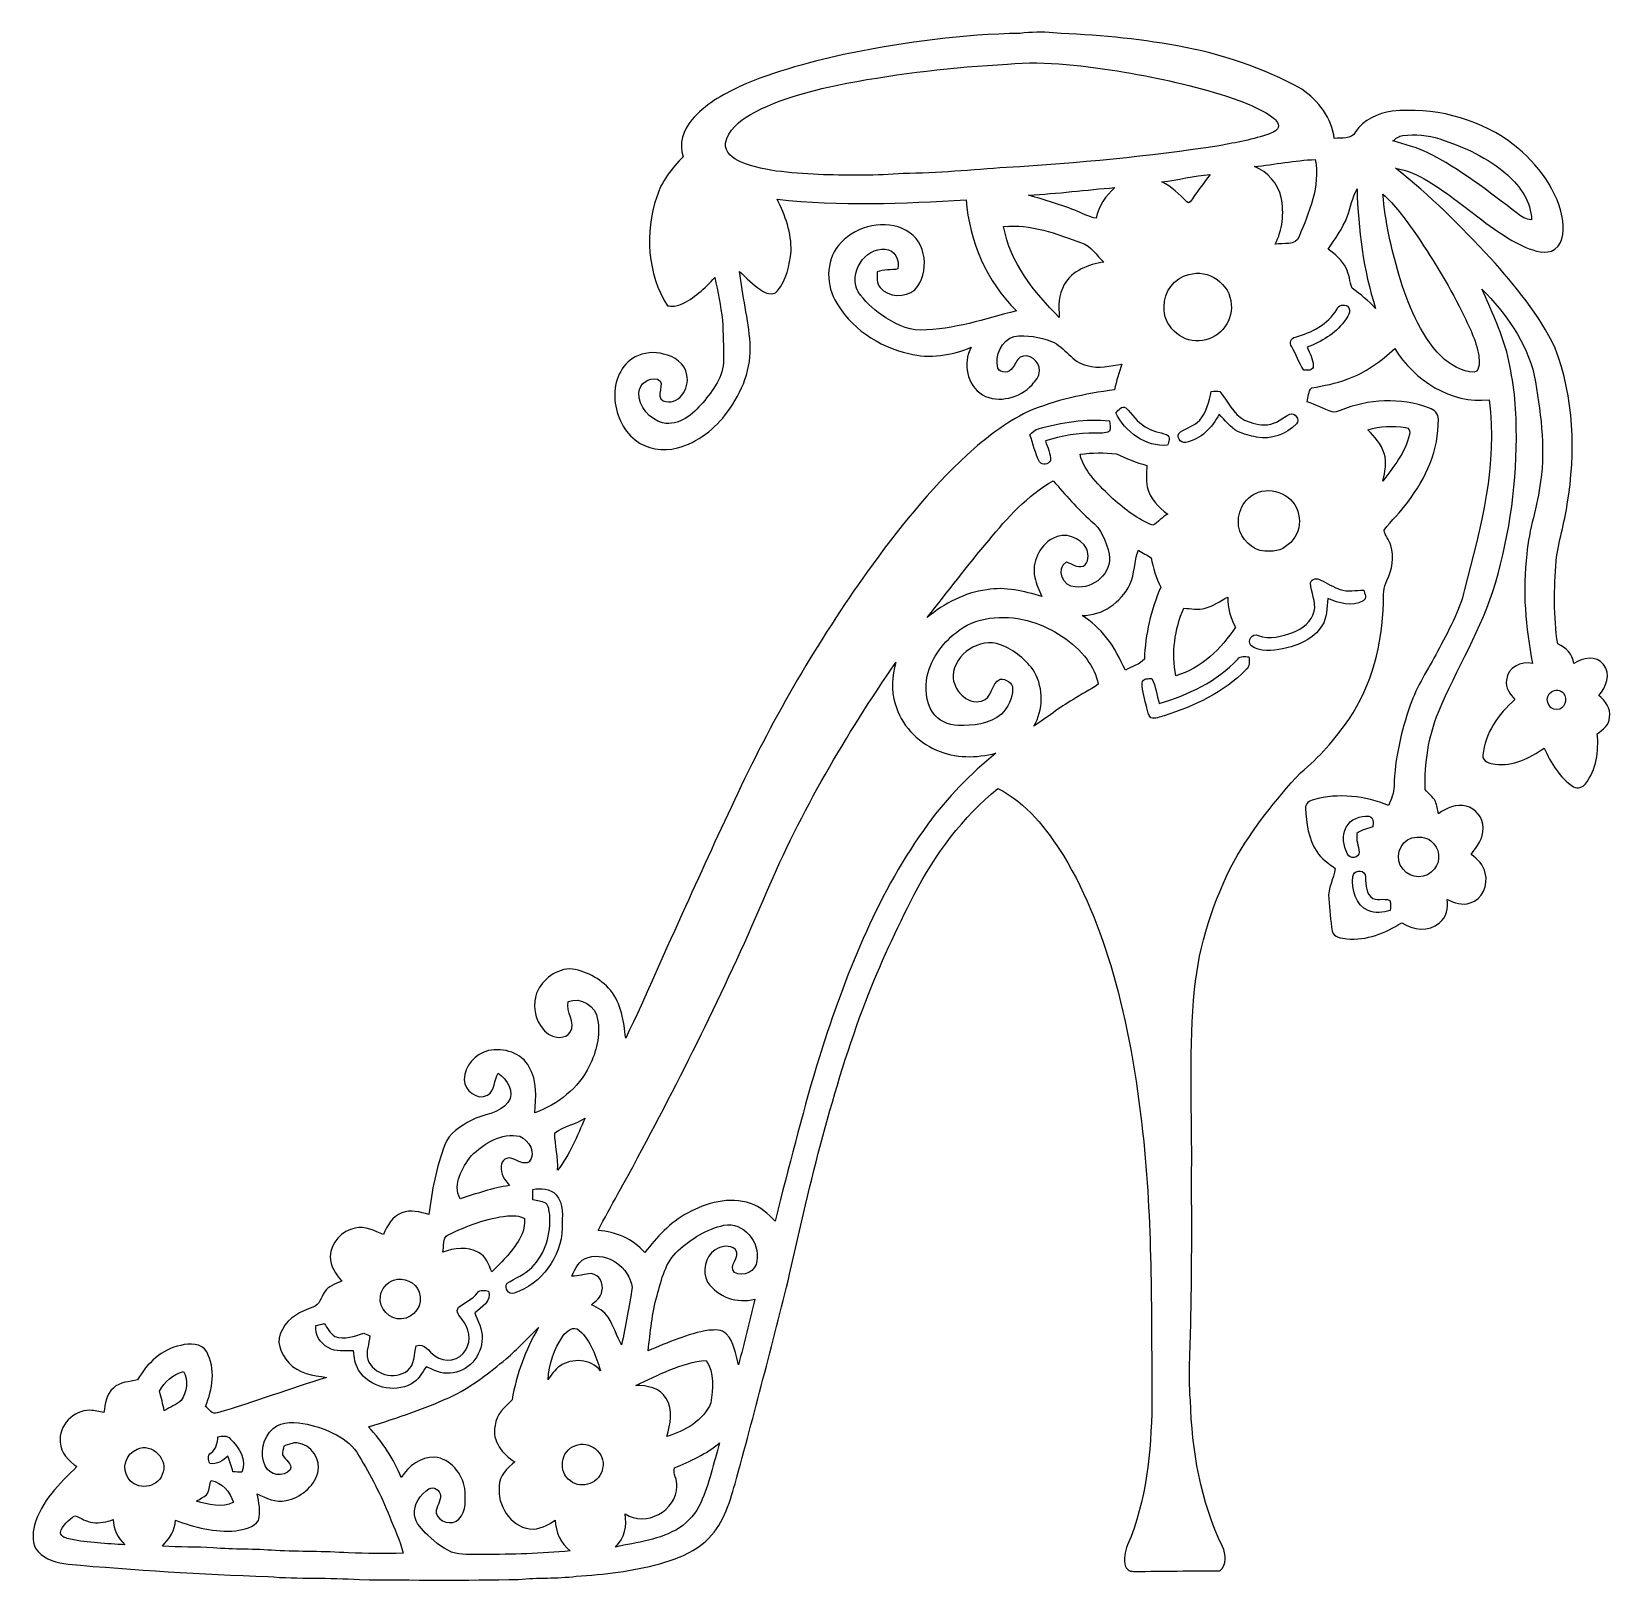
# Model space of a CAD drawing. Header units: centimetres. Extents: x -12.6 to 12.6, y -12.4 to 12.4.
import ezdxf

# ---------------------------------------------------------------- set-up
doc = ezdxf.new("R2010")
doc.units = ezdxf.units.CM
doc.header["$MEASUREMENT"] = 0
doc.layers.add('Camada 1', color=7, linetype='Continuous')

msp = doc.modelspace()

# ---------------------------------------------------------------- linework, layer by layer
at = {"layer": 'Camada 1', "color": 156}
for points, knots in [([(0.46848, 12.02372), (1.36031, 12.19976), (2.26554, 12.32111), (3.175, 12.3384), (3.175, 12.3384), (3.35104, 12.35463), (3.52848, 12.36627), (3.70451, 12.34404), (3.70451, 12.34404), (4.36845, 12.31547), (5.03307, 12.25867), (5.68747, 12.13802), (5.68747, 12.13802), (6.38033, 12.01384), (7.05838, 11.78983), (7.67326, 11.44516), (7.67326, 11.44516), (7.94103, 11.26666), (8.1541, 10.98197), (8.19219, 10.65636), (8.19219, 10.65636), (8.30757, 10.67647), (8.46807, 10.63872), (8.53334, 10.76289), (8.53334, 10.76289), (8.6547, 10.9668), (8.89141, 11.05852), (9.11506, 11.09415), (9.11506, 11.09415), (9.76417, 11.15942), (10.43905, 10.99678), (10.97526, 10.62214), (10.97526, 10.62214), (11.38273, 10.32651), (11.72527, 9.90529), (11.83393, 9.40505), (11.83393, 9.40505), (11.86108, 9.23219), (11.87272, 9.00677), (11.71327, 8.89176), (11.71327, 8.89176), (11.57145, 8.79157), (11.39472, 8.86777), (11.24973, 8.91928), (11.24973, 8.91928), (10.84367, 9.0999), (10.50748, 9.39799), (10.15259, 9.65905), (10.15259, 9.65905), (9.85555, 9.88236), (9.54405, 10.11378), (9.17151, 10.18681), (9.17151, 10.18681), (9.72043, 9.75571), (10.21079, 9.25688), (10.68809, 8.74924), (10.68809, 8.74924), (11.07581, 8.30438), (11.47022, 7.85001), (11.72069, 7.31025), (11.72069, 7.31025), (12.02019, 6.52144), (12.05123, 5.64938), (11.91294, 4.82282), (11.91294, 4.82282), (11.87131, 4.5166), (11.77042, 4.22205), (11.73656, 3.91442), (11.73656, 3.91442), (11.70057, 3.4731), (11.69141, 3.02612), (11.76055, 2.58726), (11.76055, 2.58726), (11.89567, 2.534), (11.99515, 2.42217), (12.02019, 2.27682), (12.02019, 2.27682), (12.15884, 2.36044), (12.37896, 2.41299), (12.49009, 2.25989), (12.49009, 2.25989), (12.61779, 2.10889), (12.53418, 1.89547), (12.41707, 1.76494), (12.41707, 1.76494), (12.52044, 1.67886), (12.61321, 1.55892), (12.58534, 1.41498), (12.58534, 1.41498), (12.58922, 1.29151), (12.48163, 1.21673), (12.39273, 1.15288), (12.39273, 1.15288), (12.41707, 0.877), (12.37933, 0.57891), (12.20364, 0.35489), (12.20364, 0.35489), (12.16166, 0.29632), (12.07876, 0.27094), (12.01349, 0.30339), (12.01349, 0.30339), (11.79125, 0.45154), (11.65331, 0.68757), (11.54182, 0.92357), (11.54182, 0.92357), (11.31569, 0.7627), (11.04547, 0.63112), (10.76042, 0.66428), (10.76042, 0.66428), (10.67927, 0.67697), (10.55441, 0.70343), (10.56462, 0.81104), (10.56462, 0.81104), (10.60062, 1.1624), (10.8151, 1.47109), (11.07687, 1.69757), (11.07687, 1.69757), (11.00242, 1.7854), (10.92022, 1.88595), (10.94351, 2.01012), (10.94351, 2.01012), (10.95162, 2.21226), (11.17881, 2.31386), (11.35803, 2.27436), (11.35803, 2.27436), (11.24725, 2.84868), (11.19399, 3.43923), (11.26737, 4.02166), (11.26737, 4.02166), (11.29558, 4.41678), (11.44305, 4.79036), (11.48608, 5.183), (11.48608, 5.183), (11.57004, 5.74852), (11.48221, 6.31859), (11.38624, 6.87634), (11.38624, 6.87634), (11.26455, 7.41045), (10.92694, 7.86553), (10.55088, 8.25112), (10.55088, 8.25112), (10.69974, 7.92514), (10.84684, 7.59636), (10.94563, 7.25099), (10.94563, 7.25099), (11.04087, 6.85236), (11.10085, 6.44313), (11.09768, 6.0325), (11.09768, 6.0325), (11.11673, 5.19677), (10.99714, 4.35963), (10.76642, 3.55669), (10.76642, 3.55669), (10.54981, 2.83491), (10.14659, 2.18934), (9.85448, 1.49859), (9.85448, 1.49859), (9.69751, 1.10666), (9.62942, 0.68085), (9.6453, 0.25964), (9.6453, 0.25964), (9.69644, 0.19543), (9.76948, 0.14817), (9.80615, 0.07301), (9.80615, 0.07301), (9.83192, 0.00987), (9.8425, -0.0582), (9.85767, -0.12488), (9.85767, -0.12488), (9.98185, -0.03315), (10.13989, 0.04022), (10.29652, -0.00316), (10.29652, -0.00316), (10.45316, -0.03915), (10.57239, -0.19085), (10.56781, -0.35207), (10.56781, -0.35207), (10.5798, -0.51717), (10.46868, -0.65122), (10.37695, -0.77576), (10.37695, -0.77576), (10.47855, -0.84983), (10.58016, -0.94226), (10.60272, -1.07244), (10.60272, -1.07244), (10.656, -1.26047), (10.55792, -1.49224), (10.3625, -1.54869), (10.3625, -1.54869), (10.23761, -1.59631), (10.10673, -1.54727), (9.99348, -1.4926), (9.99348, -1.4926), (10.01959, -1.62736), (9.98714, -1.7794), (9.87354, -1.86619), (9.87354, -1.86619), (9.70314, -2.01188), (9.44703, -1.98613), (9.26994, -1.86584), (9.26994, -1.86584), (9.00852, -2.02881), (8.70725, -2.15335), (8.39364, -2.12266), (8.39364, -2.12266), (8.30721, -2.10889), (8.18232, -2.10714), (8.16081, -1.99989), (8.16081, -1.99989), (8.1287, -1.82915), (8.11742, -1.65488), (8.10294, -1.48237), (8.10294, -1.48237), (8.08777, -1.31268), (8.18303, -1.15992), (8.20914, -1.00047), (8.20914, -1.00047), (8.104, -0.91756), (7.98405, -0.84666), (7.91279, -0.72955), (7.91279, -0.72955), (7.78333, -0.52492), (7.73994, -0.27657), (7.73394, -0.03774), (7.73394, -0.03774), (7.729, 0.03668), (7.7978, 0.08607), (7.86306, 0.09983), (7.86306, 0.09983), (8.25746, 0.21061), (8.68432, 0.1584), (9.06073, 0.00706), (9.06073, 0.00706), (9.10307, 0.10583), (9.1461, 0.20672), (9.1461, 0.31644), (9.1461, 0.31644), (9.15882, 0.75742), (9.26076, 1.19133), (9.40469, 1.60689), (9.40469, 1.60689), (9.50982, 1.91276), (9.6915, 2.18263), (9.84215, 2.46698), (9.84215, 2.46698), (10.00794, 2.78589), (10.18928, 3.10339), (10.27394, 3.45617), (10.27394, 3.45617), (10.52617, 4.44217), (10.81017, 5.45853), (10.66341, 6.48511), (10.66341, 6.48511), (10.05309, 6.42055), (9.46925, 6.7945), (9.15916, 7.30425), (9.15916, 7.30425), (8.93514, 7.10106), (8.68856, 6.9162), (8.39964, 6.81496), (8.39964, 6.81496), (8.21725, 6.74299), (8.02286, 6.71442), (7.83201, 6.67525), (7.83201, 6.67525), (7.77275, 6.62199), (7.78121, 6.52744), (7.75899, 6.45512), (7.75899, 6.45512), (7.89515, 6.40856), (8.02357, 6.34223), (8.15869, 6.2932), (8.15869, 6.2932), (8.20137, 6.27627), (8.24476, 6.30449), (8.28569, 6.31577), (8.28569, 6.31577), (8.73478, 6.49958), (9.25335, 6.52531), (9.71055, 6.35494), (9.71055, 6.35494), (9.78851, 6.32848), (9.8566, 6.26251), (9.85448, 6.17466), (9.85448, 6.17466), (9.86437, 5.69136), (9.65588, 5.22958), (9.36483, 4.85281), (9.36483, 4.85281), (9.25125, 4.69299), (9.10802, 4.55824), (8.98666, 4.40548), (8.98666, 4.40548), (9.00077, 4.31658), (9.07062, 4.24673), (9.09496, 4.1596), (9.09496, 4.1596), (9.14858, 3.9751), (9.12001, 3.77189), (9.03216, 3.60221), (9.03216, 3.60221), (8.97431, 3.49179), (8.98102, 3.36479), (8.97643, 3.24414), (8.97643, 3.24414), (8.95914, 2.59079), (8.79863, 1.9258), (8.42362, 1.38253), (8.42362, 1.38253), (8.20525, 1.0668), (7.95019, 0.7747), (7.65457, 0.52882), (7.65457, 0.52882), (7.25028, 0.10054), (6.88728, -0.36936), (6.59306, -0.88053), (6.59306, -0.88053), (6.25863, -1.51835), (6.03037, -2.21509), (5.96265, -2.9337), (5.96265, -2.9337), (5.86987, -3.84598), (5.91855, -4.76462), (5.91502, -5.67972), (5.91502, -5.67972), (5.91255, -6.50239), (5.92278, -7.32542), (5.90267, -8.14811), (5.90267, -8.14811), (5.90373, -8.59542), (5.8554, -9.04275), (5.89421, -9.48972), (5.89421, -9.48972), (5.91855, -10.29124), (6.05579, -11.10297), (6.40749, -11.82933), (6.40749, -11.82933), (6.46606, -11.95139), (6.47488, -12.11862), (6.36588, -12.21563), (6.36588, -12.21563), (5.91326, -12.21246), (5.46064, -12.2234), (5.00803, -12.22516), (5.00803, -12.22516), (4.94663, -12.2301), (4.8828, -12.20823), (4.85775, -12.14754), (4.85775, -12.14754), (4.82706, -12.03254), (4.84328, -11.908), (4.89196, -11.80041), (4.89196, -11.80041), (5.19606, -11.09661), (5.26591, -10.31875), (5.28002, -9.56027), (5.28002, -9.56027), (5.26979, -8.1601), (5.29025, -6.75674), (5.14948, -5.36187), (5.14948, -5.36187), (5.06165, -4.50285), (4.92548, -3.64666), (4.69935, -2.81235), (4.69935, -2.81235), (4.50391, -2.1096), (4.24709, -1.41781), (3.86679, -0.79269), (3.86679, -0.79269), (3.60079, -0.36865), (3.2773, 0.04833), (2.82187, 0.27975), (2.82187, 0.27975), (2.25636, -0.17744), (1.81856, -0.77611), (1.48201, -1.41676), (1.48201, -1.41676), (1.20261, -1.97238), (0.93486, -2.53505), (0.71084, -3.11572), (0.71084, -3.11572), (0.17533, -4.52966), (-0.17744, -6.00392), (-0.50482, -7.47747), (-0.50482, -7.47747), (-0.78387, -8.59649), (-1.07032, -9.71373), (-1.37759, -10.82533), (-1.37759, -10.82533), (-1.46967, -11.15447), (-1.57973, -11.50408), (-1.84221, -11.74009), (-1.84221, -11.74009), (-2.05034, -11.92564), (-2.31493, -12.02972), (-2.58022, -12.1031), (-2.58022, -12.1031), (-3.0159, -12.22162), (-3.46638, -12.27349), (-3.91583, -12.30207), (-3.91583, -12.30207), (-4.21993, -12.34298), (-4.5279, -12.32005), (-4.8327, -12.35392), (-4.8327, -12.35392), (-5.67972, -12.36873), (-6.52709, -12.3638), (-7.37446, -12.35674), (-7.37446, -12.35674), (-7.85883, -12.31652), (-8.34672, -12.35145), (-8.83108, -12.30665), (-8.83108, -12.30665), (-9.89894, -12.27454), (-10.96433, -12.20116), (-12.02901, -12.11121), (-12.02901, -12.11121), (-12.20011, -12.0858), (-12.38884, -12.04453), (-12.50773, -11.90837), (-12.50773, -11.90837), (-12.61039, -11.79512), (-12.59557, -11.62578), (-12.56664, -11.48749), (-12.56664, -11.48749), (-12.45446, -11.1065), (-12.16413, -10.81863), (-11.88578, -10.55088), (-11.88578, -10.55088), (-12.02019, -10.46198), (-12.14543, -10.33251), (-12.15319, -10.16212), (-12.15319, -10.16212), (-12.18423, -9.894), (-11.94152, -9.65129), (-11.6787, -9.65234), (-11.6787, -9.65234), (-11.60285, -9.65412), (-11.52948, -9.67458), (-11.45504, -9.68798), (-11.45504, -9.68798), (-11.43528, -9.55004), (-11.41835, -9.3927), (-11.30405, -9.29745), (-11.30405, -9.29745), (-11.20245, -9.19232), (-11.04687, -9.2015), (-10.9167, -9.1634), (-10.9167, -9.1634), (-10.76889, -8.90164), (-10.53112, -8.67762), (-10.22879, -8.61518), (-10.22879, -8.61518), (-10.08944, -8.58097), (-9.89435, -8.57355), (-9.81356, -8.71784), (-9.81356, -8.71784), (-9.66611, -8.98806), (-9.71867, -9.31721), (-9.83438, -9.58919), (-9.83438, -9.58919), (-9.77935, -9.63682), (-9.72784, -9.72538), (-9.64247, -9.69362), (-9.64247, -9.69362), (-9.05686, -9.52112), (-8.48395, -9.30697), (-7.90081, -9.12636), (-7.90081, -9.12636), (-8.11353, -9.09389), (-8.35307, -9.06463), (-8.50512, -8.89353), (-8.50512, -8.89353), (-8.62859, -8.75454), (-8.72948, -8.53298), (-8.60284, -8.36329), (-8.60284, -8.36329), (-8.51394, -8.16504), (-8.30791, -8.07649), (-8.11777, -8.00417), (-8.11777, -8.00417), (-8.00699, -7.97136), (-7.99076, -7.84754), (-7.93185, -7.76464), (-7.93185, -7.76464), (-7.87223, -7.66692), (-7.75757, -7.63269), (-7.65844, -7.59001), (-7.65844, -7.59001), (-7.75616, -7.481), (-7.83907, -7.34694), (-7.8426, -7.19666), (-7.8426, -7.19666), (-7.83025, -6.9783), (-7.6581, -6.77862), (-7.44149, -6.74193), (-7.44149, -6.74193), (-7.28239, -6.69748), (-7.13422, -6.79167), (-6.99065, -6.84564), (-6.99065, -6.84564), (-6.93103, -6.7056), (-6.85411, -6.54967), (-6.69783, -6.49958), (-6.69783, -6.49958), (-6.55742, -6.43678), (-6.40749, -6.4897), (-6.26779, -6.52497), (-6.26779, -6.52497), (-6.2177, -6.14856), (-6.15068, -5.76932), (-6.01239, -5.41408), (-6.01239, -5.41408), (-5.94571, -5.2204), (-5.75768, -5.11703), (-5.59011, -5.02179), (-5.59011, -5.02179), (-5.40032, -4.91489), (-5.13997, -4.92512), (-5.00274, -4.73499), (-5.00274, -4.73499), (-4.88667, -4.572), (-5.01261, -4.36457), (-5.15796, -4.26966), (-5.15796, -4.26966), (-5.2338, -4.37761), (-5.20064, -4.54518), (-5.32799, -4.61892), (-5.32799, -4.61892), (-5.49346, -4.70958), (-5.70194, -4.548), (-5.70018, -4.3702), (-5.70018, -4.3702), (-5.70688, -4.14901), (-5.51709, -3.96239), (-5.31318, -3.90666), (-5.31318, -3.90666), (-5.07188, -3.85621), (-4.78367, -3.94334), (-4.66231, -4.17089), (-4.66231, -4.17089), (-4.53214, -4.39137), (-4.55965, -4.65596), (-4.57164, -4.90007), (-4.57164, -4.90007), (-4.20652, -4.76778), (-3.87809, -4.50956), (-3.70382, -4.15748), (-3.70382, -4.15748), (-3.59163, -3.92818), (-3.52283, -3.6636), (-3.57116, -3.40888), (-3.57116, -3.40888), (-3.59516, -3.19863), (-3.84352, -3.04024), (-4.04142, -3.12596), (-4.04142, -3.12596), (-4.08869, -3.29494), (-3.9063, -3.45475), (-4.0079, -3.61385), (-4.0079, -3.61385), (-4.08374, -3.72497), (-4.25414, -3.71193), (-4.35645, -3.64666), (-4.35645, -3.64666), (-4.54166, -3.50872), (-4.62104, -3.25154), (-4.56035, -3.03072), (-4.56035, -3.03072), (-4.48768, -2.79788), (-4.26473, -2.61937), (-4.02166, -2.60032), (-4.02166, -2.60032), (-3.77155, -2.62748), (-3.53024, -2.75132), (-3.3669, -2.94357), (-3.3669, -2.94357), (-3.19334, -3.15911), (-3.15348, -3.44134), (-3.12313, -3.70769), (-3.12313, -3.70769), (-2.78411, -3.01659), (-2.49061, -2.30399), (-2.16712, -1.60513), (-2.16712, -1.60513), (-1.89335, -1.00083), (-1.61783, -0.39722), (-1.33456, 0.2025), (-1.33456, 0.2025), (-0.75035, 1.44073), (-0.05679, 2.62819), (0.73766, 3.74332), (0.73766, 3.74332), (1.21425, 4.40796), (1.73002, 5.04895), (2.32903, 5.60775), (2.32903, 5.60775), (2.62502, 5.87021), (2.93722, 6.12245), (3.296, 6.29462), (3.296, 6.29462), (3.73661, 6.48475), (4.21181, 6.58106), (4.68524, 6.64739), (4.68524, 6.64739), (4.71099, 6.78709), (4.75333, 6.92219), (4.80094, 7.05555), (4.80094, 7.05555), (4.61751, 7.0298), (4.42841, 6.97264), (4.24532, 7.03226), (4.24532, 7.03226), (4.00719, 7.07955), (3.89431, 7.32966), (3.67841, 7.41856), (3.67841, 7.41856), (3.49003, 7.49194), (3.28259, 7.52333), (3.08186, 7.49864), (3.08186, 7.49864), (2.87479, 7.43866), (2.77001, 7.19137), (2.81975, 6.99065), (2.81975, 6.99065), (2.86737, 6.89785), (3.00848, 6.91549), (3.05611, 6.9984), (3.05611, 6.9984), (3.09597, 7.05309), (3.12137, 7.11975), (3.17358, 7.16455), (3.17358, 7.16455), (3.31257, 7.24641), (3.49673, 7.0993), (3.48368, 6.94937), (3.48368, 6.94937), (3.48509, 6.85906), (3.42053, 6.7885), (3.36549, 6.72465), (3.36549, 6.72465), (3.17146, 6.51544), (2.83386, 6.42549), (2.57457, 6.56342), (2.57457, 6.56342), (2.32516, 6.72041), (2.25354, 7.07178), (2.3936, 7.32542), (2.3936, 7.32542), (2.08314, 7.19384), (1.72966, 7.13705), (1.39946, 7.22347), (1.39946, 7.22347), (0.91439, 7.33565), (0.45225, 7.63481), (0.21802, 8.08284), (0.21802, 8.08284), (0.06173, 8.37106), (0.08431, 8.75629), (0.31537, 8.99865), (0.31537, 8.99865), (0.57714, 9.26358), (1.01847, 9.37683), (1.35643, 9.19162), (1.35643, 9.19162), (1.68875, 9.01594), (1.73848, 8.51041), (1.49506, 8.24194), (1.49506, 8.24194), (1.33914, 8.11671), (1.07385, 8.11952), (0.94051, 8.27722), (0.94051, 8.27722), (0.8777, 8.34531), (0.8911, 8.44303), (0.89217, 8.52734), (0.89217, 8.52734), (0.99764, 8.57355), (1.11478, 8.55203), (1.22519, 8.57566), (1.22519, 8.57566), (1.24953, 8.71431), (1.17897, 8.88505), (1.02093, 8.89353), (1.02093, 8.89353), (0.69144, 8.91575), (0.42615, 8.503), (0.58773, 8.21266), (0.58773, 8.21266), (0.68438, 8.06414), (0.81986, 7.94455), (0.96166, 7.84048), (0.96166, 7.84048), (1.14864, 7.71806), (1.35643, 7.59529), (1.5875, 7.59741), (1.5875, 7.59741), (2.11172, 7.60942), (2.61443, 7.77027), (3.11538, 7.90892), (3.11538, 7.90892), (2.63877, 8.37494), (2.36677, 9.02088), (2.31174, 9.68092), (2.31174, 9.68092), (1.30774, 9.61707), (0.29739, 9.57932), (-0.70484, 9.68869), (-0.70484, 9.68869), (-0.57679, 9.4301), (-0.47096, 9.15034), (-0.48331, 8.85684), (-0.48331, 8.85684), (-0.50095, 8.63105), (-0.56056, 8.39893), (-0.70309, 8.21866), (-0.70309, 8.21866), (-0.77893, 8.14492), (-0.89252, 8.18797), (-0.9666, 8.24194), (-0.9666, 8.24194), (-1.0929, 8.32379), (-1.19698, 8.43315), (-1.30422, 8.53686), (-1.30422, 8.53686), (-1.26118, 8.15269), (-1.16557, 7.77592), (-1.137, 7.38998), (-1.137, 7.38998), (-1.10489, 6.99452), (-1.26612, 6.60858), (-1.49577, 6.29425), (-1.49577, 6.29425), (-1.69087, 6.02261), (-1.97238, 5.80495), (-2.29799, 5.71746), (-2.29799, 5.71746), (-2.52694, 5.65608), (-2.78589, 5.69629), (-2.97356, 5.84588), (-2.97356, 5.84588), (-3.17712, 6.00886), (-3.28507, 6.26991), (-3.29847, 6.52638), (-3.29847, 6.52638), (-3.30941, 6.7765), (-3.2004, 7.04744), (-2.97285, 7.17161), (-2.97285, 7.17161), (-2.83174, 7.23582), (-2.66841, 7.26439), (-2.51741, 7.21606), (-2.51741, 7.21606), (-2.34667, 7.18078), (-2.1724, 7.06578), (-2.14665, 6.88057), (-2.14665, 6.88057), (-2.09196, 6.66996), (-2.29059, 6.37575), (-2.5227, 6.47135), (-2.5227, 6.47135), (-2.6737, 6.53837), (-2.46308, 6.75323), (-2.61725, 6.81389), (-2.61725, 6.81389), (-2.75096, 6.84847), (-2.90971, 6.74229), (-2.91076, 6.5987), (-2.91076, 6.5987), (-2.92135, 6.3768), (-2.74109, 6.17395), (-2.5333, 6.11786), (-2.5333, 6.11786), (-2.27012, 6.06), (-2.04927, 6.25651), (-1.89018, 6.43995), (-1.89018, 6.43995), (-1.73177, 6.63645), (-1.55751, 6.85835), (-1.56104, 7.12364), (-1.56104, 7.12364), (-1.5568, 7.3346), (-1.5681, 7.54556), (-1.57762, 7.75616), (-1.57762, 7.75616), (-1.60689, 7.98547), (-1.65135, 8.21266), (-1.70003, 8.43844), (-1.70003, 8.43844), (-1.85878, 8.26664), (-2.03129, 8.10012), (-2.25, 8.00734), (-2.25, 8.00734), (-2.31315, 7.97383), (-2.38653, 7.98407), (-2.45497, 7.98512), (-2.45497, 7.98512), (-2.77812, 8.49524), (-2.82117, 9.16022), (-2.62784, 9.72608), (-2.62784, 9.72608), (-2.55093, 9.97585), (-2.38724, 10.18469), (-2.20451, 10.36637), (-2.20451, 10.36637), (-2.28106, 10.57133), (-2.2031, 10.79676), (-2.06691, 10.95657), (-2.06691, 10.95657), (-1.86372, 11.19822), (-1.58221, 11.35626), (-1.30033, 11.48855), (-1.30033, 11.48855), (-0.73589, 11.7408), (-0.13299, 11.89108), (0.46848, 12.02372)], [0, 0, 0, 0, 0.00487805, 0.00487805, 0.00487805, 0.00487805, 0.0097561, 0.0097561, 0.0097561, 0.0097561, 0.01463415, 0.01463415, 0.01463415, 0.01463415, 0.0195122, 0.0195122, 0.0195122, 0.0195122, 0.02439024, 0.02439024, 0.02439024, 0.02439024, 0.02926829, 0.02926829, 0.02926829, 0.02926829, 0.03414634, 0.03414634, 0.03414634, 0.03414634, 0.03902439, 0.03902439, 0.03902439, 0.03902439, 0.04390244, 0.04390244, 0.04390244, 0.04390244, 0.04878049, 0.04878049, 0.04878049, 0.04878049, 0.05365854, 0.05365854, 0.05365854, 0.05365854, 0.05853659, 0.05853659, 0.05853659, 0.05853659, 0.06341463, 0.06341463, 0.06341463, 0.06341463, 0.06829268, 0.06829268, 0.06829268, 0.06829268, 0.07317073, 0.07317073, 0.07317073, 0.07317073, 0.07804878, 0.07804878, 0.07804878, 0.07804878, 0.08292683, 0.08292683, 0.08292683, 0.08292683, 0.08780488, 0.08780488, 0.08780488, 0.08780488, 0.09268293, 0.09268293, 0.09268293, 0.09268293, 0.09756098, 0.09756098, 0.09756098, 0.09756098, 0.10243902, 0.10243902, 0.10243902, 0.10243902, 0.10731707, 0.10731707, 0.10731707, 0.10731707, 0.11219512, 0.11219512, 0.11219512, 0.11219512, 0.11707317, 0.11707317, 0.11707317, 0.11707317, 0.12195122, 0.12195122, 0.12195122, 0.12195122, 0.12682927, 0.12682927, 0.12682927, 0.12682927, 0.13170732, 0.13170732, 0.13170732, 0.13170732, 0.13658537, 0.13658537, 0.13658537, 0.13658537, 0.14146341, 0.14146341, 0.14146341, 0.14146341, 0.14634146, 0.14634146, 0.14634146, 0.14634146, 0.15121951, 0.15121951, 0.15121951, 0.15121951, 0.15609756, 0.15609756, 0.15609756, 0.15609756, 0.16097561, 0.16097561, 0.16097561, 0.16097561, 0.16585366, 0.16585366, 0.16585366, 0.16585366, 0.17073171, 0.17073171, 0.17073171, 0.17073171, 0.17560976, 0.17560976, 0.17560976, 0.17560976, 0.1804878, 0.1804878, 0.1804878, 0.1804878, 0.18536585, 0.18536585, 0.18536585, 0.18536585, 0.1902439, 0.1902439, 0.1902439, 0.1902439, 0.19512195, 0.19512195, 0.19512195, 0.19512195, 0.2, 0.2, 0.2, 0.2, 0.20487805, 0.20487805, 0.20487805, 0.20487805, 0.2097561, 0.2097561, 0.2097561, 0.2097561, 0.21463415, 0.21463415, 0.21463415, 0.21463415, 0.2195122, 0.2195122, 0.2195122, 0.2195122, 0.22439024, 0.22439024, 0.22439024, 0.22439024, 0.22926829, 0.22926829, 0.22926829, 0.22926829, 0.23414634, 0.23414634, 0.23414634, 0.23414634, 0.23902439, 0.23902439, 0.23902439, 0.23902439, 0.24390244, 0.24390244, 0.24390244, 0.24390244, 0.24878049, 0.24878049, 0.24878049, 0.24878049, 0.25365854, 0.25365854, 0.25365854, 0.25365854, 0.25853659, 0.25853659, 0.25853659, 0.25853659, 0.26341463, 0.26341463, 0.26341463, 0.26341463, 0.26829268, 0.26829268, 0.26829268, 0.26829268, 0.27317073, 0.27317073, 0.27317073, 0.27317073, 0.27804878, 0.27804878, 0.27804878, 0.27804878, 0.28292683, 0.28292683, 0.28292683, 0.28292683, 0.28780488, 0.28780488, 0.28780488, 0.28780488, 0.29268293, 0.29268293, 0.29268293, 0.29268293, 0.29756098, 0.29756098, 0.29756098, 0.29756098, 0.30243902, 0.30243902, 0.30243902, 0.30243902, 0.30731707, 0.30731707, 0.30731707, 0.30731707, 0.31219512, 0.31219512, 0.31219512, 0.31219512, 0.31707317, 0.31707317, 0.31707317, 0.31707317, 0.32195122, 0.32195122, 0.32195122, 0.32195122, 0.32682927, 0.32682927, 0.32682927, 0.32682927, 0.33170732, 0.33170732, 0.33170732, 0.33170732, 0.33658537, 0.33658537, 0.33658537, 0.33658537, 0.34146341, 0.34146341, 0.34146341, 0.34146341, 0.34634146, 0.34634146, 0.34634146, 0.34634146, 0.35121951, 0.35121951, 0.35121951, 0.35121951, 0.35609756, 0.35609756, 0.35609756, 0.35609756, 0.36097561, 0.36097561, 0.36097561, 0.36097561, 0.36585366, 0.36585366, 0.36585366, 0.36585366, 0.37073171, 0.37073171, 0.37073171, 0.37073171, 0.37560976, 0.37560976, 0.37560976, 0.37560976, 0.3804878, 0.3804878, 0.3804878, 0.3804878, 0.38536585, 0.38536585, 0.38536585, 0.38536585, 0.3902439, 0.3902439, 0.3902439, 0.3902439, 0.39512195, 0.39512195, 0.39512195, 0.39512195, 0.4, 0.4, 0.4, 0.4, 0.40487805, 0.40487805, 0.40487805, 0.40487805, 0.4097561, 0.4097561, 0.4097561, 0.4097561, 0.41463415, 0.41463415, 0.41463415, 0.41463415, 0.4195122, 0.4195122, 0.4195122, 0.4195122, 0.42439024, 0.42439024, 0.42439024, 0.42439024, 0.42926829, 0.42926829, 0.42926829, 0.42926829, 0.43414634, 0.43414634, 0.43414634, 0.43414634, 0.43902439, 0.43902439, 0.43902439, 0.43902439, 0.44390244, 0.44390244, 0.44390244, 0.44390244, 0.44878049, 0.44878049, 0.44878049, 0.44878049, 0.45365854, 0.45365854, 0.45365854, 0.45365854, 0.45853659, 0.45853659, 0.45853659, 0.45853659, 0.46341463, 0.46341463, 0.46341463, 0.46341463, 0.46829268, 0.46829268, 0.46829268, 0.46829268, 0.47317073, 0.47317073, 0.47317073, 0.47317073, 0.47804878, 0.47804878, 0.47804878, 0.47804878, 0.48292683, 0.48292683, 0.48292683, 0.48292683, 0.48780488, 0.48780488, 0.48780488, 0.48780488, 0.49268293, 0.49268293, 0.49268293, 0.49268293, 0.49756098, 0.49756098, 0.49756098, 0.49756098, 0.50243902, 0.50243902, 0.50243902, 0.50243902, 0.50731707, 0.50731707, 0.50731707, 0.50731707, 0.51219512, 0.51219512, 0.51219512, 0.51219512, 0.51707317, 0.51707317, 0.51707317, 0.51707317, 0.52195122, 0.52195122, 0.52195122, 0.52195122, 0.52682927, 0.52682927, 0.52682927, 0.52682927, 0.53170732, 0.53170732, 0.53170732, 0.53170732, 0.53658537, 0.53658537, 0.53658537, 0.53658537, 0.54146341, 0.54146341, 0.54146341, 0.54146341, 0.54634146, 0.54634146, 0.54634146, 0.54634146, 0.55121951, 0.55121951, 0.55121951, 0.55121951, 0.55609756, 0.55609756, 0.55609756, 0.55609756, 0.56097561, 0.56097561, 0.56097561, 0.56097561, 0.56585366, 0.56585366, 0.56585366, 0.56585366, 0.57073171, 0.57073171, 0.57073171, 0.57073171, 0.57560976, 0.57560976, 0.57560976, 0.57560976, 0.5804878, 0.5804878, 0.5804878, 0.5804878, 0.58536585, 0.58536585, 0.58536585, 0.58536585, 0.5902439, 0.5902439, 0.5902439, 0.5902439, 0.59512195, 0.59512195, 0.59512195, 0.59512195, 0.6, 0.6, 0.6, 0.6, 0.60487805, 0.60487805, 0.60487805, 0.60487805, 0.6097561, 0.6097561, 0.6097561, 0.6097561, 0.61463415, 0.61463415, 0.61463415, 0.61463415, 0.6195122, 0.6195122, 0.6195122, 0.6195122, 0.62439024, 0.62439024, 0.62439024, 0.62439024, 0.62926829, 0.62926829, 0.62926829, 0.62926829, 0.63414634, 0.63414634, 0.63414634, 0.63414634, 0.63902439, 0.63902439, 0.63902439, 0.63902439, 0.64390244, 0.64390244, 0.64390244, 0.64390244, 0.64878049, 0.64878049, 0.64878049, 0.64878049, 0.65365854, 0.65365854, 0.65365854, 0.65365854, 0.65853659, 0.65853659, 0.65853659, 0.65853659, 0.66341463, 0.66341463, 0.66341463, 0.66341463, 0.66829268, 0.66829268, 0.66829268, 0.66829268, 0.67317073, 0.67317073, 0.67317073, 0.67317073, 0.67804878, 0.67804878, 0.67804878, 0.67804878, 0.68292683, 0.68292683, 0.68292683, 0.68292683, 0.68780488, 0.68780488, 0.68780488, 0.68780488, 0.69268293, 0.69268293, 0.69268293, 0.69268293, 0.69756098, 0.69756098, 0.69756098, 0.69756098, 0.70243902, 0.70243902, 0.70243902, 0.70243902, 0.70731707, 0.70731707, 0.70731707, 0.70731707, 0.71219512, 0.71219512, 0.71219512, 0.71219512, 0.71707317, 0.71707317, 0.71707317, 0.71707317, 0.72195122, 0.72195122, 0.72195122, 0.72195122, 0.72682927, 0.72682927, 0.72682927, 0.72682927, 0.73170732, 0.73170732, 0.73170732, 0.73170732, 0.73658537, 0.73658537, 0.73658537, 0.73658537, 0.74146341, 0.74146341, 0.74146341, 0.74146341, 0.74634146, 0.74634146, 0.74634146, 0.74634146, 0.75121951, 0.75121951, 0.75121951, 0.75121951, 0.75609756, 0.75609756, 0.75609756, 0.75609756, 0.76097561, 0.76097561, 0.76097561, 0.76097561, 0.76585366, 0.76585366, 0.76585366, 0.76585366, 0.77073171, 0.77073171, 0.77073171, 0.77073171, 0.77560976, 0.77560976, 0.77560976, 0.77560976, 0.7804878, 0.7804878, 0.7804878, 0.7804878, 0.78536585, 0.78536585, 0.78536585, 0.78536585, 0.7902439, 0.7902439, 0.7902439, 0.7902439, 0.79512195, 0.79512195, 0.79512195, 0.79512195, 0.8, 0.8, 0.8, 0.8, 0.80487805, 0.80487805, 0.80487805, 0.80487805, 0.8097561, 0.8097561, 0.8097561, 0.8097561, 0.81463415, 0.81463415, 0.81463415, 0.81463415, 0.8195122, 0.8195122, 0.8195122, 0.8195122, 0.82439024, 0.82439024, 0.82439024, 0.82439024, 0.82926829, 0.82926829, 0.82926829, 0.82926829, 0.83414634, 0.83414634, 0.83414634, 0.83414634, 0.83902439, 0.83902439, 0.83902439, 0.83902439, 0.84390244, 0.84390244, 0.84390244, 0.84390244, 0.84878049, 0.84878049, 0.84878049, 0.84878049, 0.85365854, 0.85365854, 0.85365854, 0.85365854, 0.85853659, 0.85853659, 0.85853659, 0.85853659, 0.86341463, 0.86341463, 0.86341463, 0.86341463, 0.86829268, 0.86829268, 0.86829268, 0.86829268, 0.87317073, 0.87317073, 0.87317073, 0.87317073, 0.87804878, 0.87804878, 0.87804878, 0.87804878, 0.88292683, 0.88292683, 0.88292683, 0.88292683, 0.88780488, 0.88780488, 0.88780488, 0.88780488, 0.89268293, 0.89268293, 0.89268293, 0.89268293, 0.89756098, 0.89756098, 0.89756098, 0.89756098, 0.90243902, 0.90243902, 0.90243902, 0.90243902, 0.90731707, 0.90731707, 0.90731707, 0.90731707, 0.91219512, 0.91219512, 0.91219512, 0.91219512, 0.91707317, 0.91707317, 0.91707317, 0.91707317, 0.92195122, 0.92195122, 0.92195122, 0.92195122, 0.92682927, 0.92682927, 0.92682927, 0.92682927, 0.93170732, 0.93170732, 0.93170732, 0.93170732, 0.93658537, 0.93658537, 0.93658537, 0.93658537, 0.94146341, 0.94146341, 0.94146341, 0.94146341, 0.94634146, 0.94634146, 0.94634146, 0.94634146, 0.95121951, 0.95121951, 0.95121951, 0.95121951, 0.95609756, 0.95609756, 0.95609756, 0.95609756, 0.96097561, 0.96097561, 0.96097561, 0.96097561, 0.96585366, 0.96585366, 0.96585366, 0.96585366, 0.97073171, 0.97073171, 0.97073171, 0.97073171, 0.97560976, 0.97560976, 0.97560976, 0.97560976, 0.9804878, 0.9804878, 0.9804878, 0.9804878, 0.98536585, 0.98536585, 0.98536585, 0.98536585, 0.9902439, 0.9902439, 0.9902439, 0.9902439, 1, 1, 1, 1]), ([(2.97461, 11.84627), (2.97461, 11.84627), (2.97461, 11.84627), (2.97461, 11.84627), (2.97461, 11.84627), (2.1142, 11.80182), (1.25589, 11.69882), (0.40815, 11.54288), (0.40815, 11.54288), (-0.11994, 11.43141), (-0.65651, 11.30793), (-1.13171, 11.04229), (-1.13171, 11.04229), (-1.30774, 10.93823), (-1.4866, 10.79323), (-1.52929, 10.58262), (-1.52929, 10.58262), (-1.54128, 10.43798), (-1.40935, 10.33533), (-1.28834, 10.28664), (-1.28834, 10.28664), (-0.871, 10.10955), (-0.40886, 10.11342), (0.03527, 10.07886), (0.03527, 10.07886), (0.45826, 10.0718), (0.88299, 10.06333), (1.30527, 10.09826), (1.30527, 10.09826), (1.85666, 10.10708), (2.40665, 10.15576), (2.95663, 10.19598), (2.95663, 10.19598), (4.09327, 10.26125), (5.22851, 10.3706), (6.35423, 10.54381), (6.35423, 10.54381), (6.62481, 10.59497), (6.89892, 10.64119), (7.15856, 10.73573), (7.15856, 10.73573), (7.21323, 10.7643), (7.30603, 10.78441), (7.29896, 10.86343), (7.29896, 10.86343), (7.29543, 10.93646), (7.2277, 10.98197), (7.17515, 11.02183), (7.17515, 11.02183), (6.95959, 11.16259), (6.71583, 11.2529), (6.4724, 11.33369), (6.4724, 11.33369), (5.93936, 11.50408), (5.39184, 11.62579), (4.84011, 11.71927), (4.84011, 11.71927), (4.22485, 11.8184), (3.59867, 11.90554), (2.97461, 11.84627)], [0, 0, 0, 0, 0.0625, 0.0625, 0.0625, 0.0625, 0.125, 0.125, 0.125, 0.125, 0.1875, 0.1875, 0.1875, 0.1875, 0.25, 0.25, 0.25, 0.25, 0.3125, 0.3125, 0.3125, 0.3125, 0.375, 0.375, 0.375, 0.375, 0.4375, 0.4375, 0.4375, 0.4375, 0.5, 0.5, 0.5, 0.5, 0.5625, 0.5625, 0.5625, 0.5625, 0.625, 0.625, 0.625, 0.625, 0.6875, 0.6875, 0.6875, 0.6875, 0.75, 0.75, 0.75, 0.75, 0.8125, 0.8125, 0.8125, 0.8125, 0.875, 0.875, 0.875, 0.875, 1, 1, 1, 1]), ([(9.12847, 10.62177), (9.12847, 10.62177), (9.12847, 10.62177), (9.12847, 10.62177), (9.12847, 10.62177), (9.31686, 10.56428), (9.50948, 10.51701), (9.68691, 10.42882), (9.68691, 10.42882), (10.20621, 10.17376), (10.65988, 9.80969), (11.11744, 9.46043), (11.11744, 9.46043), (11.18305, 9.40964), (11.25536, 9.36096), (11.34285, 9.36096), (11.34285, 9.36096), (11.33544, 9.64282), (11.16434, 9.89576), (10.95798, 10.07674), (10.95798, 10.07674), (10.64965, 10.35084), (10.26617, 10.52583), (9.8767, 10.65141), (9.8767, 10.65141), (9.68728, 10.71633), (9.48302, 10.73079), (9.28511, 10.7068), (9.28511, 10.7068), (9.22338, 10.7001), (9.17716, 10.6553), (9.12847, 10.62177)], [0, 0, 0, 0, 0.11111111, 0.11111111, 0.11111111, 0.11111111, 0.22222222, 0.22222222, 0.22222222, 0.22222222, 0.33333333, 0.33333333, 0.33333333, 0.33333333, 0.44444444, 0.44444444, 0.44444444, 0.44444444, 0.55555556, 0.55555556, 0.55555556, 0.55555556, 0.66666667, 0.66666667, 0.66666667, 0.66666667, 0.77777778, 0.77777778, 0.77777778, 0.77777778, 1, 1, 1, 1]), ([(6.9162, 10.21221), (6.9162, 10.21221), (6.9162, 10.21221), (6.9162, 10.21221), (6.9162, 10.21221), (7.13139, 10.13106), (7.29473, 9.93845), (7.34447, 9.71444), (7.34447, 9.71444), (7.39775, 9.46467), (7.36316, 9.19832), (7.24923, 8.96937), (7.24923, 8.96937), (7.37446, 8.99936), (7.58225, 8.93515), (7.63093, 9.09355), (7.63093, 9.09355), (7.78756, 9.48019), (7.97102, 9.89682), (7.88916, 10.32262), (7.88916, 10.32262), (7.56214, 10.31169), (7.24146, 10.24149), (6.9162, 10.21221)], [0, 0, 0, 0, 0.14285714, 0.14285714, 0.14285714, 0.14285714, 0.28571429, 0.28571429, 0.28571429, 0.28571429, 0.42857143, 0.42857143, 0.42857143, 0.42857143, 0.57142857, 0.57142857, 0.57142857, 0.57142857, 0.71428571, 0.71428571, 0.71428571, 0.71428571, 1, 1, 1, 1]), ([(3.31152, 9.75501), (3.31152, 9.75501), (3.31152, 9.75501), (3.31152, 9.75501), (3.31152, 9.75501), (3.5747, 9.67281), (3.84245, 9.60119), (4.0968, 9.49289), (4.0968, 9.49289), (4.19311, 9.45197), (4.28766, 9.40293), (4.39208, 9.3853), (4.39208, 9.3853), (4.42524, 9.58108), (4.54306, 9.74689), (4.69053, 9.87459), (4.69053, 9.87459), (4.2305, 9.84002), (3.7726, 9.77758), (3.31152, 9.75501)], [0, 0, 0, 0, 0.16666667, 0.16666667, 0.16666667, 0.16666667, 0.33333333, 0.33333333, 0.33333333, 0.33333333, 0.5, 0.5, 0.5, 0.5, 0.66666667, 0.66666667, 0.66666667, 0.66666667, 1, 1, 1, 1]), ([(5.43736, 9.96491), (5.43736, 9.96491), (5.43736, 9.96491), (5.43736, 9.96491), (5.43736, 9.96491), (5.59364, 9.89047), (5.71605, 9.7677), (5.83847, 9.64882), (5.83847, 9.64882), (5.8755, 9.60261), (5.90937, 9.67069), (5.92983, 9.69644), (5.92983, 9.69644), (6.01591, 9.83085), (6.11292, 9.95785), (6.21242, 10.08274), (6.21242, 10.08274), (5.95136, 10.06157), (5.69629, 9.99912), (5.43736, 9.96491)], [0, 0, 0, 0, 0.16666667, 0.16666667, 0.16666667, 0.16666667, 0.33333333, 0.33333333, 0.33333333, 0.33333333, 0.5, 0.5, 0.5, 0.5, 0.66666667, 0.66666667, 0.66666667, 0.66666667, 1, 1, 1, 1]), ([(8.39823, 9.41034), (8.39823, 9.41034), (8.39823, 9.41034), (8.39823, 9.41034), (8.39823, 9.41034), (8.3259, 9.22301), (8.20737, 9.05862), (8.0959, 8.89316), (8.0959, 8.89316), (8.2049, 8.80815), (8.31885, 8.71819), (8.37952, 8.59013), (8.37952, 8.59013), (8.43104, 8.48994), (8.43808, 8.37494), (8.47794, 8.27087), (8.47794, 8.27087), (8.60918, 8.16997), (8.74006, 8.06838), (8.85189, 7.94455), (8.85189, 7.94455), (8.65328, 8.5612), (8.57425, 9.2075), (8.55591, 9.85308), (8.55591, 9.85308), (8.48006, 9.71444), (8.45502, 9.5564), (8.39823, 9.41034)], [0, 0, 0, 0, 0.125, 0.125, 0.125, 0.125, 0.25, 0.25, 0.25, 0.25, 0.375, 0.375, 0.375, 0.375, 0.5, 0.5, 0.5, 0.5, 0.625, 0.625, 0.625, 0.625, 0.75, 0.75, 0.75, 0.75, 1, 1, 1, 1]), ([(8.96866, 9.76982), (8.96866, 9.76982), (8.96866, 9.76982), (8.96866, 9.76982), (8.96866, 9.76982), (9.00253, 9.3345), (9.10519, 8.90693), (9.22231, 8.48713), (9.22231, 8.48713), (9.36871, 8.01899), (9.54863, 7.5385), (9.89682, 7.18043), (9.89682, 7.18043), (10.04252, 7.04956), (10.22561, 6.92784), (10.42775, 6.92608), (10.42775, 6.92608), (10.5357, 6.96595), (10.49972, 7.10459), (10.49937, 7.19349), (10.49937, 7.19349), (10.45669, 7.4422), (10.33814, 7.67009), (10.22984, 7.89552), (10.22984, 7.89552), (10.00831, 8.34284), (9.74407, 8.76829), (9.46185, 9.17963), (9.46185, 9.17963), (9.31298, 9.38847), (9.16057, 9.59767), (8.96866, 9.76982)], [0, 0, 0, 0, 0.11111111, 0.11111111, 0.11111111, 0.11111111, 0.22222222, 0.22222222, 0.22222222, 0.22222222, 0.33333333, 0.33333333, 0.33333333, 0.33333333, 0.44444444, 0.44444444, 0.44444444, 0.44444444, 0.55555556, 0.55555556, 0.55555556, 0.55555556, 0.66666667, 0.66666667, 0.66666667, 0.66666667, 0.77777778, 0.77777778, 0.77777778, 0.77777778, 1, 1, 1, 1]), ([(2.91217, 9.25265), (2.91217, 9.25265), (2.91217, 9.25265), (2.91217, 9.25265), (2.91217, 9.25265), (3.01271, 8.67727), (3.39972, 8.20525), (3.80083, 7.80204), (3.80083, 7.80204), (3.78812, 7.97912), (3.78777, 8.16751), (3.88126, 8.3252), (3.88126, 8.3252), (4.00543, 8.55098), (4.26966, 8.64693), (4.51097, 8.68432), (4.51097, 8.68432), (4.39454, 8.78945), (4.31446, 8.94503), (4.15536, 8.99265), (4.15536, 8.99265), (3.75813, 9.13694), (3.34256, 9.29852), (2.91217, 9.25265)], [0, 0, 0, 0, 0.14285714, 0.14285714, 0.14285714, 0.14285714, 0.28571429, 0.28571429, 0.28571429, 0.28571429, 0.42857143, 0.42857143, 0.42857143, 0.42857143, 0.57142857, 0.57142857, 0.57142857, 0.57142857, 0.71428571, 0.71428571, 0.71428571, 0.71428571, 1, 1, 1, 1]), ([(5.8688, 8.48536), (5.8688, 8.48536), (5.8688, 8.48536), (5.8688, 8.48536), (5.8688, 8.48536), (5.64091, 8.4328), (5.46559, 8.20737), (5.4737, 7.97313), (5.4737, 7.97313), (5.45677, 7.67608), (5.73792, 7.40726), (6.03284, 7.42631), (6.03284, 7.42631), (6.3267, 7.43444), (6.58035, 7.71384), (6.54543, 8.00911), (6.54543, 8.00911), (6.53696, 8.33613), (6.17819, 8.58414), (5.8688, 8.48536)], [0, 0, 0, 0, 0.16666667, 0.16666667, 0.16666667, 0.16666667, 0.33333333, 0.33333333, 0.33333333, 0.33333333, 0.5, 0.5, 0.5, 0.5, 0.66666667, 0.66666667, 0.66666667, 0.66666667, 1, 1, 1, 1]), ([(8.2317, 7.93044), (8.2317, 7.93044), (8.2317, 7.93044), (8.2317, 7.93044), (8.2317, 7.93044), (8.0913, 7.6909), (7.83237, 7.56108), (7.57483, 7.48524), (7.57483, 7.48524), (7.5004, 7.47535), (7.46865, 7.39352), (7.5124, 7.3339), (7.5124, 7.3339), (7.5826, 7.21323), (7.62316, 7.0746), (7.70607, 6.9617), (7.70607, 6.9617), (7.76216, 6.95218), (7.862, 6.94831), (7.85459, 7.03085), (7.85459, 7.03085), (7.85847, 7.13668), (7.79215, 7.22806), (7.76111, 7.32579), (7.76111, 7.32579), (7.98653, 7.41186), (8.20525, 7.53816), (8.35025, 7.73606), (8.35025, 7.73606), (8.40176, 7.80661), (8.47936, 7.90046), (8.40598, 7.98371), (8.40598, 7.98371), (8.34178, 8.01299), (8.25923, 8.0024), (8.2317, 7.93044)], [0, 0, 0, 0, 0.1, 0.1, 0.1, 0.1, 0.2, 0.2, 0.2, 0.2, 0.3, 0.3, 0.3, 0.3, 0.4, 0.4, 0.4, 0.4, 0.5, 0.5, 0.5, 0.5, 0.6, 0.6, 0.6, 0.6, 0.7, 0.7, 0.7, 0.7, 0.8, 0.8, 0.8, 0.8, 1, 1, 1, 1]), ([(6.22828, 6.61882), (6.22828, 6.61882), (6.22828, 6.61882), (6.22828, 6.61882), (6.22828, 6.61882), (6.18983, 6.45971), (6.15879, 6.28719), (6.04307, 6.16303), (6.04307, 6.16303), (5.96087, 6.0706), (5.83881, 6.03566), (5.7358, 5.97464), (5.7358, 5.97464), (5.65114, 5.91677), (5.73051, 5.78167), (5.82153, 5.80248), (5.82153, 5.80248), (6.06283, 5.85504), (6.24487, 6.04131), (6.35246, 6.25615), (6.35246, 6.25615), (6.44877, 6.16232), (6.52673, 6.04273), (6.65091, 5.98204), (6.65091, 5.98204), (6.74652, 5.9376), (6.84954, 5.91219), (6.95218, 5.88997), (6.95218, 5.88997), (7.18185, 5.84093), (7.42526, 5.93689), (7.58754, 6.09988), (7.58754, 6.09988), (7.65174, 6.16691), (7.56778, 6.28791), (7.48205, 6.25651), (7.48205, 6.25651), (7.36528, 6.1976), (7.26193, 6.10129), (7.12752, 6.08541), (7.12752, 6.08541), (7.00017, 6.07552), (6.87458, 6.1154), (6.75745, 6.16162), (6.75745, 6.16162), (6.57506, 6.25968), (6.49252, 6.46289), (6.36693, 6.6167), (6.36693, 6.6167), (6.32178, 6.63222), (6.27379, 6.62023), (6.22828, 6.61882)], [0, 0, 0, 0, 0.07142857, 0.07142857, 0.07142857, 0.07142857, 0.14285714, 0.14285714, 0.14285714, 0.14285714, 0.21428571, 0.21428571, 0.21428571, 0.21428571, 0.28571429, 0.28571429, 0.28571429, 0.28571429, 0.35714286, 0.35714286, 0.35714286, 0.35714286, 0.42857143, 0.42857143, 0.42857143, 0.42857143, 0.5, 0.5, 0.5, 0.5, 0.57142857, 0.57142857, 0.57142857, 0.57142857, 0.64285714, 0.64285714, 0.64285714, 0.64285714, 0.71428571, 0.71428571, 0.71428571, 0.71428571, 0.78571429, 0.78571429, 0.78571429, 0.78571429, 0.85714286, 0.85714286, 0.85714286, 0.85714286, 1, 1, 1, 1]), ([(4.70358, 6.27944), (4.70358, 6.27944), (4.70358, 6.27944), (4.70358, 6.27944), (4.70358, 6.27944), (4.84893, 5.97146), (5.18125, 5.72947), (5.5312, 5.7605), (5.5312, 5.7605), (5.54777, 5.81659), (5.5827, 5.89492), (5.5132, 5.93019), (5.5132, 5.93019), (5.39925, 5.97005), (5.27473, 5.98557), (5.17384, 6.05613), (5.17384, 6.05613), (5.04647, 6.12951), (4.96746, 6.25722), (4.86375, 6.35599), (4.86375, 6.35599), (4.79354, 6.39797), (4.74839, 6.32001), (4.70358, 6.27944)], [0, 0, 0, 0, 0.14285714, 0.14285714, 0.14285714, 0.14285714, 0.28571429, 0.28571429, 0.28571429, 0.28571429, 0.42857143, 0.42857143, 0.42857143, 0.42857143, 0.57142857, 0.57142857, 0.57142857, 0.57142857, 0.71428571, 0.71428571, 0.71428571, 0.71428571, 1, 1, 1, 1]), ([(3.47062, 6.02261), (3.47062, 6.02261), (3.47062, 6.02261), (3.47062, 6.02261), (3.47062, 6.02261), (3.41241, 6.01203), (3.37219, 5.9683), (3.33269, 5.92878), (3.33269, 5.92878), (3.38278, 5.78379), (3.41312, 5.63104), (3.48543, 5.49451), (3.48543, 5.49451), (3.53272, 5.42819), (3.62338, 5.45253), (3.66148, 5.51461), (3.66148, 5.51461), (3.66676, 5.62504), (3.61385, 5.72664), (3.58034, 5.82858), (3.58034, 5.82858), (3.83504, 5.9175), (4.10632, 5.95524), (4.37549, 5.95241), (4.37549, 5.95241), (4.45099, 5.95524), (4.53284, 5.94254), (4.60128, 5.98416), (4.60128, 5.98416), (4.62879, 6.03673), (4.60798, 6.09669), (4.6048, 6.15209), (4.6048, 6.15209), (4.22205, 6.18983), (3.83821, 6.12527), (3.47062, 6.02261)], [0, 0, 0, 0, 0.1, 0.1, 0.1, 0.1, 0.2, 0.2, 0.2, 0.2, 0.3, 0.3, 0.3, 0.3, 0.4, 0.4, 0.4, 0.4, 0.5, 0.5, 0.5, 0.5, 0.6, 0.6, 0.6, 0.6, 0.7, 0.7, 0.7, 0.7, 0.8, 0.8, 0.8, 0.8, 1, 1, 1, 1]), ([(8.72983, 6.00674), (8.72983, 6.00674), (8.72983, 6.00674), (8.72983, 6.00674), (8.72983, 6.00674), (8.83072, 5.89244), (8.94891, 5.78202), (8.98771, 5.62856), (8.98771, 5.62856), (9.03746, 5.48393), (9.00077, 5.33082), (8.96796, 5.18688), (8.96796, 5.18688), (9.13835, 5.41479), (9.32709, 5.6469), (9.3927, 5.92983), (9.3927, 5.92983), (9.4128, 5.9817), (9.38742, 6.04273), (9.32709, 6.04519), (9.32709, 6.04519), (9.12953, 6.07306), (8.92033, 6.06953), (8.72983, 6.00674)], [0, 0, 0, 0, 0.14285714, 0.14285714, 0.14285714, 0.14285714, 0.28571429, 0.28571429, 0.28571429, 0.28571429, 0.42857143, 0.42857143, 0.42857143, 0.42857143, 0.57142857, 0.57142857, 0.57142857, 0.57142857, 0.71428571, 0.71428571, 0.71428571, 0.71428571, 1, 1, 1, 1]), ([(4.13208, 5.61586), (4.13208, 5.61586), (4.13208, 5.61586), (4.13208, 5.61586), (4.13208, 5.61586), (4.20475, 5.31917), (4.44887, 5.1114), (4.65666, 4.90431), (4.65666, 4.90431), (4.84823, 4.73709), (5.05529, 4.57658), (5.29342, 4.48203), (5.29342, 4.48203), (5.38161, 4.52861), (5.44335, 4.6161), (5.53437, 4.66195), (5.53437, 4.66195), (5.38232, 4.76532), (5.24932, 4.91101), (5.20629, 5.0941), (5.20629, 5.0941), (5.18724, 5.2077), (5.19289, 5.32411), (5.19852, 5.43842), (5.19852, 5.43842), (5.02954, 5.48181), (4.87009, 5.55025), (4.7124, 5.62256), (4.7124, 5.62256), (4.51979, 5.64161), (4.32364, 5.64549), (4.13208, 5.61586)], [0, 0, 0, 0, 0.11111111, 0.11111111, 0.11111111, 0.11111111, 0.22222222, 0.22222222, 0.22222222, 0.22222222, 0.33333333, 0.33333333, 0.33333333, 0.33333333, 0.44444444, 0.44444444, 0.44444444, 0.44444444, 0.55555556, 0.55555556, 0.55555556, 0.55555556, 0.66666667, 0.66666667, 0.66666667, 0.66666667, 0.77777778, 0.77777778, 0.77777778, 0.77777778, 1, 1, 1, 1]), ([(2.67404, 4.24039), (2.67404, 4.24039), (2.67404, 4.24039), (2.67404, 4.24039), (2.67404, 4.24039), (2.33432, 3.83998), (2.01999, 3.41911), (1.69228, 3.00955), (1.69228, 3.00955), (1.96532, 3.23249), (2.28847, 3.40642), (2.64159, 3.45263), (2.64159, 3.45263), (2.93899, 3.50555), (3.23744, 3.42935), (3.52178, 3.34573), (3.52178, 3.34573), (3.47909, 3.44452), (3.435, 3.54365), (3.40959, 3.64808), (3.40959, 3.64808), (3.35667, 3.88866), (3.48297, 4.15361), (3.69639, 4.27284), (3.69639, 4.27284), (3.88231, 4.3808), (4.14619, 4.29224), (4.23862, 4.10069), (4.23862, 4.10069), (4.26966, 4.01072), (4.28025, 3.87914), (4.17971, 3.82869), (4.17971, 3.82869), (4.08657, 3.79835), (3.99908, 3.86608), (3.91583, 3.89748), (3.91583, 3.89748), (3.73839, 3.78636), (3.86079, 3.48967), (4.05659, 3.50097), (4.05659, 3.50097), (4.34657, 3.45546), (4.64925, 3.72109), (4.59987, 4.0199), (4.59987, 4.0199), (4.55259, 4.21852), (4.47075, 4.42453), (4.30671, 4.55541), (4.30671, 4.55541), (4.08515, 4.74802), (3.89466, 4.97134), (3.70346, 5.19253), (3.70346, 5.19253), (3.29211, 4.95757), (2.97003, 4.60375), (2.67404, 4.24039)], [0, 0, 0, 0, 0.06666667, 0.06666667, 0.06666667, 0.06666667, 0.13333333, 0.13333333, 0.13333333, 0.13333333, 0.2, 0.2, 0.2, 0.2, 0.26666667, 0.26666667, 0.26666667, 0.26666667, 0.33333333, 0.33333333, 0.33333333, 0.33333333, 0.4, 0.4, 0.4, 0.4, 0.46666667, 0.46666667, 0.46666667, 0.46666667, 0.53333333, 0.53333333, 0.53333333, 0.53333333, 0.6, 0.6, 0.6, 0.6, 0.66666667, 0.66666667, 0.66666667, 0.66666667, 0.73333333, 0.73333333, 0.73333333, 0.73333333, 0.8, 0.8, 0.8, 0.8, 0.86666667, 0.86666667, 0.86666667, 0.86666667, 1, 1, 1, 1]), ([(6.93278, 4.98792), (6.93278, 4.98792), (6.93278, 4.98792), (6.93278, 4.98792), (6.93278, 4.98792), (6.71442, 4.88809), (6.60646, 4.61398), (6.68619, 4.38925), (6.68619, 4.38925), (6.7497, 4.19135), (6.95184, 4.04671), (7.16173, 4.0661), (7.16173, 4.0661), (7.45701, 4.05518), (7.70042, 4.37091), (7.62246, 4.65525), (7.62246, 4.65525), (7.56708, 4.95477), (7.20124, 5.12585), (6.93278, 4.98792)], [0, 0, 0, 0, 0.16666667, 0.16666667, 0.16666667, 0.16666667, 0.33333333, 0.33333333, 0.33333333, 0.33333333, 0.5, 0.5, 0.5, 0.5, 0.66666667, 0.66666667, 0.66666667, 0.66666667, 1, 1, 1, 1]), ([(4.92724, 3.53413), (4.92724, 3.53413), (4.92724, 3.53413), (4.92724, 3.53413), (4.92724, 3.53413), (4.78296, 3.25084), (4.49085, 3.03423), (4.16382, 3.0427), (4.16382, 3.0427), (4.30776, 2.94004), (4.45099, 2.83138), (4.55612, 2.6871), (4.55612, 2.6871), (4.68488, 2.53188), (4.76532, 2.34631), (4.85739, 2.16923), (4.85739, 2.16923), (4.9537, 2.23131), (5.09235, 2.25424), (5.15937, 2.34597), (5.15937, 2.34597), (5.17455, 2.74038), (5.2645, 3.13124), (5.42149, 3.4932), (5.42149, 3.4932), (5.34423, 3.64031), (5.29802, 3.80118), (5.27015, 3.96416), (5.27015, 3.96416), (5.19994, 4.00227), (5.13115, 4.04318), (5.06341, 4.08481), (5.06341, 4.08481), (4.98934, 3.90842), (5.01332, 3.70628), (4.92724, 3.53413)], [0, 0, 0, 0, 0.1, 0.1, 0.1, 0.1, 0.2, 0.2, 0.2, 0.2, 0.3, 0.3, 0.3, 0.3, 0.4, 0.4, 0.4, 0.4, 0.5, 0.5, 0.5, 0.5, 0.6, 0.6, 0.6, 0.6, 0.7, 0.7, 0.7, 0.7, 0.8, 0.8, 0.8, 0.8, 1, 1, 1, 1]), ([(7.81015, 3.5627), (7.81015, 3.5627), (7.81015, 3.5627), (7.81015, 3.5627), (7.81015, 3.5627), (7.81649, 3.40959), (7.90997, 3.26354), (7.87047, 3.10797), (7.87047, 3.10797), (7.83271, 2.94111), (7.68419, 2.82821), (7.53073, 2.77176), (7.53073, 2.77176), (7.35576, 2.70898), (7.16138, 2.65007), (6.979, 2.71955), (6.979, 2.71955), (6.88269, 2.77283), (6.79272, 2.63806), (6.86223, 2.56046), (6.86223, 2.56046), (7.00792, 2.45568), (7.2016, 2.4719), (7.36811, 2.50825), (7.36811, 2.50825), (7.60623, 2.56046), (7.85953, 2.6603), (7.99465, 2.87619), (7.99465, 2.87619), (8.08284, 3.00355), (8.07013, 3.16442), (8.08989, 3.31045), (8.08989, 3.31045), (8.26347, 3.23956), (8.47689, 3.17465), (8.65222, 3.27342), (8.65222, 3.27342), (8.71748, 3.3154), (8.68079, 3.38912), (8.66174, 3.44523), (8.66174, 3.44523), (8.53651, 3.44981), (8.40634, 3.41029), (8.28569, 3.45722), (8.28569, 3.45722), (8.17703, 3.49391), (8.07966, 3.55564), (7.97842, 3.60749), (7.97842, 3.60749), (7.92232, 3.64101), (7.8299, 3.63643), (7.81015, 3.5627)], [0, 0, 0, 0, 0.07142857, 0.07142857, 0.07142857, 0.07142857, 0.14285714, 0.14285714, 0.14285714, 0.14285714, 0.21428571, 0.21428571, 0.21428571, 0.21428571, 0.28571429, 0.28571429, 0.28571429, 0.28571429, 0.35714286, 0.35714286, 0.35714286, 0.35714286, 0.42857143, 0.42857143, 0.42857143, 0.42857143, 0.5, 0.5, 0.5, 0.5, 0.57142857, 0.57142857, 0.57142857, 0.57142857, 0.64285714, 0.64285714, 0.64285714, 0.64285714, 0.71428571, 0.71428571, 0.71428571, 0.71428571, 0.78571429, 0.78571429, 0.78571429, 0.78571429, 0.85714286, 0.85714286, 0.85714286, 0.85714286, 1, 1, 1, 1]), ([(6.13092, 3.15701), (6.13092, 3.15701), (6.13092, 3.15701), (6.13092, 3.15701), (6.13092, 3.15701), (6.01802, 3.12666), (5.90125, 3.15136), (5.78767, 3.15877), (5.78767, 3.15877), (5.64303, 2.8201), (5.59223, 2.44298), (5.66032, 2.07997), (5.66032, 2.07997), (6.06743, 2.19251), (6.38632, 2.51283), (6.61528, 2.85608), (6.61528, 2.85608), (6.5285, 3.00073), (6.49252, 3.16793), (6.49076, 3.33516), (6.49076, 3.33516), (6.3708, 3.27554), (6.26215, 3.18981), (6.13092, 3.15701)], [0, 0, 0, 0, 0.14285714, 0.14285714, 0.14285714, 0.14285714, 0.28571429, 0.28571429, 0.28571429, 0.28571429, 0.42857143, 0.42857143, 0.42857143, 0.42857143, 0.57142857, 0.57142857, 0.57142857, 0.57142857, 0.71428571, 0.71428571, 0.71428571, 0.71428571, 1, 1, 1, 1]), ([(2.20274, 2.80634), (2.20274, 2.80634), (2.20274, 2.80634), (2.20274, 2.80634), (2.20274, 2.80634), (1.96003, 2.62854), (1.75753, 2.37418), (1.69157, 2.07573), (1.69157, 2.07573), (1.66299, 1.88241), (1.66051, 1.66511), (1.77835, 1.49859), (1.77835, 1.49859), (1.86548, 1.36348), (2.02706, 1.28622), (2.18617, 1.28693), (2.18617, 1.28693), (2.42464, 1.27847), (2.68676, 1.30386), (2.87584, 1.46402), (2.87584, 1.46402), (2.98131, 1.5702), (3.0628, 1.71732), (3.05505, 1.87042), (3.05505, 1.87042), (3.05859, 1.97061), (2.94674, 2.02952), (2.85891, 2.026), (2.85891, 2.026), (2.70544, 1.96108), (2.73297, 1.71626), (2.56046, 1.67464), (2.56046, 1.67464), (2.32304, 1.61008), (2.10185, 1.85384), (2.10397, 2.07997), (2.10397, 2.07997), (2.12794, 2.43134), (2.52871, 2.69662), (2.86137, 2.57457), (2.86137, 2.57457), (3.08044, 2.48742), (3.278, 2.33469), (3.40606, 2.13571), (3.40606, 2.13571), (3.54999, 1.86937), (3.54965, 1.53528), (3.39407, 1.27353), (3.39407, 1.27353), (3.60362, 1.41181), (3.80012, 1.56915), (4.01637, 1.69686), (4.01637, 1.69686), (4.14867, 1.78257), (4.29153, 1.85137), (4.42029, 1.94203), (4.42029, 1.94203), (4.40302, 2.08633), (4.32364, 2.21862), (4.24461, 2.33856), (4.24461, 2.33856), (4.02449, 2.62784), (3.70275, 2.82928), (3.35986, 2.94145), (3.35986, 2.94145), (2.97921, 3.05681), (2.53576, 3.0427), (2.20274, 2.80634)], [0, 0, 0, 0, 0.05555556, 0.05555556, 0.05555556, 0.05555556, 0.11111111, 0.11111111, 0.11111111, 0.11111111, 0.16666667, 0.16666667, 0.16666667, 0.16666667, 0.22222222, 0.22222222, 0.22222222, 0.22222222, 0.27777778, 0.27777778, 0.27777778, 0.27777778, 0.33333333, 0.33333333, 0.33333333, 0.33333333, 0.38888889, 0.38888889, 0.38888889, 0.38888889, 0.44444444, 0.44444444, 0.44444444, 0.44444444, 0.5, 0.5, 0.5, 0.5, 0.55555556, 0.55555556, 0.55555556, 0.55555556, 0.61111111, 0.61111111, 0.61111111, 0.61111111, 0.66666667, 0.66666667, 0.66666667, 0.66666667, 0.72222222, 0.72222222, 0.72222222, 0.72222222, 0.77777778, 0.77777778, 0.77777778, 0.77777778, 0.83333333, 0.83333333, 0.83333333, 0.83333333, 0.88888889, 0.88888889, 0.88888889, 0.88888889, 1, 1, 1, 1]), ([(-0.87312, -1.3836), (-0.87312, -1.3836), (-0.87312, -1.3836), (-0.87312, -1.3836), (-0.87312, -1.3836), (-1.48978, -2.82504), (-2.18756, -4.23016), (-2.92805, -5.61128), (-2.92805, -5.61128), (-3.13443, -6.00428), (-3.36091, -6.38668), (-3.5634, -6.78144), (-3.5634, -6.78144), (-3.27942, -6.79591), (-3.00813, -6.91832), (-2.81798, -7.13139), (-2.81798, -7.13139), (-2.62643, -6.88764), (-2.41406, -6.65198), (-2.13747, -6.50346), (-2.13747, -6.50346), (-1.83585, -6.33835), (-1.46719, -6.23252), (-1.12959, -6.34858), (-1.12959, -6.34858), (-0.96767, -6.39234), (-0.85336, -6.52144), (-0.73483, -6.63187), (-0.73483, -6.63187), (-0.70943, -6.51544), (-0.68155, -6.40009), (-0.65298, -6.28438), (-0.65298, -6.28438), (-0.43602, -5.47263), (-0.23741, -4.65525), (0.01798, -3.85409), (0.01798, -3.85409), (0.42367, -2.60278), (0.9218, -1.35995), (1.70285, -0.29138), (1.70285, -0.29138), (2.01048, 0.13441), (2.38266, 0.5094), (2.78694, 0.84313), (2.78694, 0.84313), (2.47721, 0.7627), (2.13783, 0.75742), (1.84221, 0.89217), (1.84221, 0.89217), (1.52364, 1.022), (1.27353, 1.29998), (1.18039, 1.63089), (1.18039, 1.63089), (1.10949, 1.84608), (1.13454, 2.07644), (1.19167, 2.29129), (1.19167, 2.29129), (0.39299, 1.13312), (-0.3249, -0.08643), (-0.87312, -1.3836)], [0, 0, 0, 0, 0.0625, 0.0625, 0.0625, 0.0625, 0.125, 0.125, 0.125, 0.125, 0.1875, 0.1875, 0.1875, 0.1875, 0.25, 0.25, 0.25, 0.25, 0.3125, 0.3125, 0.3125, 0.3125, 0.375, 0.375, 0.375, 0.375, 0.4375, 0.4375, 0.4375, 0.4375, 0.5, 0.5, 0.5, 0.5, 0.5625, 0.5625, 0.5625, 0.5625, 0.625, 0.625, 0.625, 0.625, 0.6875, 0.6875, 0.6875, 0.6875, 0.75, 0.75, 0.75, 0.75, 0.8125, 0.8125, 0.8125, 0.8125, 0.875, 0.875, 0.875, 0.875, 1, 1, 1, 1]), ([(6.65232, 2.34421), (6.65232, 2.34421), (6.65232, 2.34421), (6.65232, 2.34421), (6.65232, 2.34421), (6.31966, 1.98508), (5.85681, 1.77623), (5.39608, 1.63476), (5.39608, 1.63476), (5.36115, 1.76988), (5.34212, 1.91099), (5.27861, 2.03694), (5.27861, 2.03694), (5.22145, 2.032), (5.13432, 2.04082), (5.12444, 1.96356), (5.12444, 1.96356), (5.12268, 1.82774), (5.16924, 1.69686), (5.19747, 1.56491), (5.19747, 1.56491), (5.21511, 1.51236), (5.21935, 1.4478), (5.26413, 1.40935), (5.26413, 1.40935), (5.33469, 1.3843), (5.40773, 1.4238), (5.47652, 1.43898), (5.47652, 1.43898), (5.95453, 1.59315), (6.42866, 1.81292), (6.78427, 2.17628), (6.78427, 2.17628), (6.84954, 2.22673), (6.83577, 2.31034), (6.8273, 2.38159), (6.8273, 2.38159), (6.76663, 2.38512), (6.69361, 2.40347), (6.65232, 2.34421)], [0, 0, 0, 0, 0.09090909, 0.09090909, 0.09090909, 0.09090909, 0.18181818, 0.18181818, 0.18181818, 0.18181818, 0.27272727, 0.27272727, 0.27272727, 0.27272727, 0.36363636, 0.36363636, 0.36363636, 0.36363636, 0.45454545, 0.45454545, 0.45454545, 0.45454545, 0.54545455, 0.54545455, 0.54545455, 0.54545455, 0.63636364, 0.63636364, 0.63636364, 0.63636364, 0.72727273, 0.72727273, 0.72727273, 0.72727273, 0.81818182, 0.81818182, 0.81818182, 0.81818182, 1, 1, 1, 1]), ([(11.65895, 1.82209), (11.65895, 1.82209), (11.65895, 1.82209), (11.65895, 1.82209), (11.65895, 1.82209), (11.53617, 1.75012), (11.60039, 1.52752), (11.74679, 1.53846), (11.74679, 1.53846), (11.87908, 1.53528), (11.91682, 1.70744), (11.85474, 1.79916), (11.85474, 1.79916), (11.80782, 1.85596), (11.71821, 1.86055), (11.65895, 1.82209)], [0, 0, 0, 0, 0.2, 0.2, 0.2, 0.2, 0.4, 0.4, 0.4, 0.4, 0.6, 0.6, 0.6, 0.6, 1, 1, 1, 1]), ([(8.38164, -0.33901), (8.38164, -0.33901), (8.38164, -0.33901), (8.38164, -0.33901), (8.38164, -0.33901), (8.30791, -0.47308), (8.34002, -0.63923), (8.40458, -0.77045), (8.40458, -0.77045), (8.44055, -0.85724), (8.58555, -0.83431), (8.59189, -0.73942), (8.59189, -0.73942), (8.58237, -0.63994), (8.53439, -0.54292), (8.55486, -0.44167), (8.55486, -0.44167), (8.62153, -0.37429), (8.72313, -0.36653), (8.80886, -0.33619), (8.80886, -0.33619), (8.81203, -0.27235), (8.82826, -0.18274), (8.74606, -0.16262), (8.74606, -0.16262), (8.6067, -0.15205), (8.45185, -0.21237), (8.38164, -0.33901)], [0, 0, 0, 0, 0.125, 0.125, 0.125, 0.125, 0.25, 0.25, 0.25, 0.25, 0.375, 0.375, 0.375, 0.375, 0.5, 0.5, 0.5, 0.5, 0.625, 0.625, 0.625, 0.625, 0.75, 0.75, 0.75, 0.75, 1, 1, 1, 1]), ([(9.43222, -0.50906), (9.43222, -0.50906), (9.43222, -0.50906), (9.43222, -0.50906), (9.43222, -0.50906), (9.22972, -0.56973), (9.14152, -0.85583), (9.29004, -1.01106), (9.29004, -1.01106), (9.40647, -1.17228), (9.67809, -1.17016), (9.79063, -1.00612), (9.79063, -1.00612), (9.90316, -0.87629), (9.87319, -0.66428), (9.73842, -0.56232), (9.73842, -0.56232), (9.65622, -0.48682), (9.53452, -0.49106), (9.43222, -0.50906)], [0, 0, 0, 0, 0.16666667, 0.16666667, 0.16666667, 0.16666667, 0.33333333, 0.33333333, 0.33333333, 0.33333333, 0.5, 0.5, 0.5, 0.5, 0.66666667, 0.66666667, 0.66666667, 0.66666667, 1, 1, 1, 1]), ([(8.48854, -1.12923), (8.48854, -1.12923), (8.48854, -1.12923), (8.48854, -1.12923), (8.48854, -1.12923), (8.4716, -1.32997), (8.52733, -1.58291), (8.73195, -1.6704), (8.73195, -1.6704), (8.84414, -1.72614), (8.96972, -1.69862), (9.08507, -1.6697), (9.08507, -1.6697), (9.08755, -1.61607), (9.10237, -1.55928), (9.07837, -1.50847), (9.07837, -1.50847), (8.98313, -1.46368), (8.85859, -1.5307), (8.775, -1.45415), (8.775, -1.45415), (8.6815, -1.3596), (8.70267, -1.21778), (8.68469, -1.09784), (8.68469, -1.09784), (8.64376, -1.00471), (8.49911, -1.03011), (8.48854, -1.12923)], [0, 0, 0, 0, 0.125, 0.125, 0.125, 0.125, 0.25, 0.25, 0.25, 0.25, 0.375, 0.375, 0.375, 0.375, 0.5, 0.5, 0.5, 0.5, 0.625, 0.625, 0.625, 0.625, 0.75, 0.75, 0.75, 0.75, 1, 1, 1, 1]), ([(-4.25309, -5.22005), (-4.25309, -5.22005), (-4.25309, -5.22005), (-4.25309, -5.22005), (-4.25309, -5.22005), (-4.26013, -5.42079), (-4.18958, -5.61693), (-4.21357, -5.81942), (-4.21357, -5.81942), (-4.01637, -5.57142), (-3.89924, -5.27297), (-3.77084, -4.98615), (-3.77084, -4.98615), (-3.91971, -5.08847), (-4.11409, -5.11174), (-4.25309, -5.22005)], [0, 0, 0, 0, 0.2, 0.2, 0.2, 0.2, 0.4, 0.4, 0.4, 0.4, 0.6, 0.6, 0.6, 0.6, 1, 1, 1, 1]), ([(-5.59152, -5.59011), (-5.59152, -5.59011), (-5.59152, -5.59011), (-5.59152, -5.59011), (-5.59152, -5.59011), (-5.72981, -5.77956), (-5.8935, -6.03744), (-5.76896, -6.27379), (-5.76896, -6.27379), (-5.50686, -6.19865), (-5.25215, -6.09318), (-4.9784, -6.06354), (-4.9784, -6.06354), (-5.05107, -5.9757), (-5.12762, -5.8748), (-5.10962, -5.75344), (-5.10962, -5.75344), (-5.1181, -5.66242), (-5.00627, -5.59011), (-4.92653, -5.63421), (-4.92653, -5.63421), (-4.84363, -5.66208), (-4.75368, -5.73758), (-4.66548, -5.68289), (-4.66548, -5.68289), (-4.54483, -5.54672), (-4.67113, -5.33893), (-4.81153, -5.27543), (-4.81153, -5.27543), (-5.1068, -5.21194), (-5.38973, -5.39114), (-5.59152, -5.59011)], [0, 0, 0, 0, 0.11111111, 0.11111111, 0.11111111, 0.11111111, 0.22222222, 0.22222222, 0.22222222, 0.22222222, 0.33333333, 0.33333333, 0.33333333, 0.33333333, 0.44444444, 0.44444444, 0.44444444, 0.44444444, 0.55555556, 0.55555556, 0.55555556, 0.55555556, 0.66666667, 0.66666667, 0.66666667, 0.66666667, 0.77777778, 0.77777778, 0.77777778, 0.77777778, 1, 1, 1, 1]), ([(-4.60445, -6.12386), (-4.60445, -6.12386), (-4.60445, -6.12386), (-4.60445, -6.12386), (-4.60445, -6.12386), (-4.60798, -6.17855), (-4.60869, -6.23393), (-4.60621, -6.28931), (-4.60621, -6.28931), (-4.53707, -6.30485), (-4.46546, -6.31437), (-4.39949, -6.34223), (-4.39949, -6.34223), (-4.34798, -6.38668), (-4.34833, -6.46289), (-4.33634, -6.52533), (-4.33634, -6.52533), (-4.31375, -6.82871), (-4.40231, -7.15327), (-4.6235, -7.37093), (-4.6235, -7.37093), (-4.73499, -7.48417), (-4.88667, -7.53957), (-5.01826, -7.62423), (-5.01826, -7.62423), (-5.0627, -7.7022), (-4.99816, -7.81368), (-4.90395, -7.77945), (-4.90395, -7.77945), (-4.46405, -7.63658), (-4.14937, -7.20124), (-4.13807, -6.74051), (-4.13807, -6.74051), (-4.13985, -6.56237), (-4.10386, -6.35316), (-4.23545, -6.20923), (-4.23545, -6.20923), (-4.33, -6.10834), (-4.47674, -6.1034), (-4.60445, -6.12386)], [0, 0, 0, 0, 0.09090909, 0.09090909, 0.09090909, 0.09090909, 0.18181818, 0.18181818, 0.18181818, 0.18181818, 0.27272727, 0.27272727, 0.27272727, 0.27272727, 0.36363636, 0.36363636, 0.36363636, 0.36363636, 0.45454545, 0.45454545, 0.45454545, 0.45454545, 0.54545455, 0.54545455, 0.54545455, 0.54545455, 0.63636364, 0.63636364, 0.63636364, 0.63636364, 0.72727273, 0.72727273, 0.72727273, 0.72727273, 0.81818182, 0.81818182, 0.81818182, 0.81818182, 1, 1, 1, 1]), ([(-5.95665, -6.85236), (-5.95665, -6.85236), (-5.95665, -6.85236), (-5.95665, -6.85236), (-5.95665, -6.85236), (-6.06071, -6.89645), (-6.01415, -7.03615), (-6.0459, -7.1247), (-6.0459, -7.1247), (-5.86176, -7.06578), (-5.64973, -7.02697), (-5.47404, -7.13281), (-5.47404, -7.13281), (-5.35023, -7.18889), (-5.30859, -7.32508), (-5.26345, -7.44185), (-5.26345, -7.44185), (-5.09023, -7.27004), (-4.91067, -7.09612), (-4.79636, -6.87775), (-4.79636, -6.87775), (-4.74661, -6.78956), (-4.74027, -6.68796), (-4.73886, -6.58953), (-4.73886, -6.58953), (-4.82035, -6.53696), (-4.91842, -6.54085), (-5.01049, -6.54861), (-5.01049, -6.54861), (-5.34387, -6.58071), (-5.65996, -6.70277), (-5.95665, -6.85236)], [0, 0, 0, 0, 0.11111111, 0.11111111, 0.11111111, 0.11111111, 0.22222222, 0.22222222, 0.22222222, 0.22222222, 0.33333333, 0.33333333, 0.33333333, 0.33333333, 0.44444444, 0.44444444, 0.44444444, 0.44444444, 0.55555556, 0.55555556, 0.55555556, 0.55555556, 0.66666667, 0.66666667, 0.66666667, 0.66666667, 0.77777778, 0.77777778, 0.77777778, 0.77777778, 1, 1, 1, 1]), ([(-2.28528, -7.09999), (-2.28528, -7.09999), (-2.28528, -7.09999), (-2.28528, -7.09999), (-2.28528, -7.09999), (-2.49166, -7.28345), (-2.55023, -7.56391), (-2.62113, -7.81826), (-2.62113, -7.81826), (-2.70722, -8.10472), (-2.7245, -8.40493), (-2.76542, -8.69984), (-2.76542, -8.69984), (-2.44792, -8.57566), (-2.13571, -8.42291), (-1.79458, -8.37459), (-1.79458, -8.37459), (-1.70144, -8.36789), (-1.58679, -8.35518), (-1.51694, -8.43173), (-1.51694, -8.43173), (-1.38465, -8.56085), (-1.37089, -8.75524), (-1.32396, -8.92422), (-1.32396, -8.92422), (-1.22695, -8.57849), (-1.14265, -8.22854), (-1.06186, -7.87858), (-1.06186, -7.87858), (-1.33843, -7.9516), (-1.65629, -7.84436), (-1.81645, -7.60448), (-1.81645, -7.60448), (-1.90287, -7.43584), (-1.85807, -7.19878), (-1.69579, -7.09083), (-1.69579, -7.09083), (-1.60338, -7.02627), (-1.46049, -7.00405), (-1.37125, -7.08554), (-1.37125, -7.08554), (-1.28057, -7.20831), (-1.49613, -7.34165), (-1.38606, -7.4496), (-1.38606, -7.4496), (-1.24424, -7.53075), (-1.03823, -7.43654), (-1.03011, -7.26581), (-1.03011, -7.26581), (-0.97225, -6.97089), (-1.24354, -6.63575), (-1.55363, -6.69678), (-1.55363, -6.69678), (-1.83091, -6.75428), (-2.07468, -6.91727), (-2.28528, -7.09999)], [0, 0, 0, 0, 0.06666667, 0.06666667, 0.06666667, 0.06666667, 0.13333333, 0.13333333, 0.13333333, 0.13333333, 0.2, 0.2, 0.2, 0.2, 0.26666667, 0.26666667, 0.26666667, 0.26666667, 0.33333333, 0.33333333, 0.33333333, 0.33333333, 0.4, 0.4, 0.4, 0.4, 0.46666667, 0.46666667, 0.46666667, 0.46666667, 0.53333333, 0.53333333, 0.53333333, 0.53333333, 0.6, 0.6, 0.6, 0.6, 0.66666667, 0.66666667, 0.66666667, 0.66666667, 0.73333333, 0.73333333, 0.73333333, 0.73333333, 0.8, 0.8, 0.8, 0.8, 0.86666667, 0.86666667, 0.86666667, 0.86666667, 1, 1, 1, 1]), ([(-3.72251, -7.21147), (-3.72251, -7.21147), (-3.72251, -7.21147), (-3.72251, -7.21147), (-3.72251, -7.21147), (-3.86537, -7.2457), (-3.92818, -7.38928), (-3.98215, -7.51028), (-3.98215, -7.51028), (-3.87772, -7.5078), (-3.77647, -7.47747), (-3.67276, -7.46936), (-3.67276, -7.46936), (-3.54083, -7.48558), (-3.46991, -7.62811), (-3.50166, -7.74946), (-3.50166, -7.74946), (-3.5133, -7.84789), (-3.60327, -7.90434), (-3.66994, -7.96571), (-3.66994, -7.96571), (-3.57292, -8.01933), (-3.46251, -8.06732), (-3.40254, -8.1661), (-3.40254, -8.1661), (-3.31752, -8.30615), (-3.26602, -8.46313), (-3.18947, -8.60777), (-3.18947, -8.60777), (-3.12349, -8.30367), (-3.06775, -7.99677), (-3.02012, -7.6895), (-3.02012, -7.6895), (-3.06246, -7.372), (-3.40713, -7.11763), (-3.72251, -7.21147)], [0, 0, 0, 0, 0.1, 0.1, 0.1, 0.1, 0.2, 0.2, 0.2, 0.2, 0.3, 0.3, 0.3, 0.3, 0.4, 0.4, 0.4, 0.4, 0.5, 0.5, 0.5, 0.5, 0.6, 0.6, 0.6, 0.6, 0.7, 0.7, 0.7, 0.7, 0.8, 0.8, 0.8, 0.8, 1, 1, 1, 1]), ([(-6.82907, -7.57202), (-6.82907, -7.57202), (-6.82907, -7.57202), (-6.82907, -7.57202), (-6.82907, -7.57202), (-6.94019, -7.61047), (-7.02415, -7.71525), (-7.04037, -7.83166), (-7.04037, -7.83166), (-7.07214, -8.02252), (-6.89575, -8.21336), (-6.70277, -8.19326), (-6.70277, -8.19326), (-6.50134, -8.18585), (-6.34541, -7.95655), (-6.4209, -7.76781), (-6.4209, -7.76781), (-6.47488, -7.60024), (-6.66644, -7.52157), (-6.82907, -7.57202)], [0, 0, 0, 0, 0.16666667, 0.16666667, 0.16666667, 0.16666667, 0.33333333, 0.33333333, 0.33333333, 0.33333333, 0.5, 0.5, 0.5, 0.5, 0.66666667, 0.66666667, 0.66666667, 0.66666667, 1, 1, 1, 1]), ([(-5.48815, -7.77662), (-5.48815, -7.77662), (-5.48815, -7.77662), (-5.48815, -7.77662), (-5.48815, -7.77662), (-5.57001, -7.87646), (-5.68749, -7.93184), (-5.79084, -8.00417), (-5.79084, -8.00417), (-5.84729, -8.07544), (-5.77673, -8.14775), (-5.73439, -8.20313), (-5.73439, -8.20313), (-5.62256, -8.33366), (-5.58375, -8.53298), (-5.67655, -8.68503), (-5.67655, -8.68503), (-5.76686, -8.85895), (-6.01909, -8.9034), (-6.17044, -8.78416), (-6.17044, -8.78416), (-6.26463, -8.71502), (-6.33341, -8.57108), (-6.47171, -8.62153), (-6.47171, -8.62153), (-6.50168, -8.75736), (-6.48687, -8.92493), (-6.60893, -9.01982), (-6.60893, -9.01982), (-6.80966, -9.17539), (-7.15503, -9.08049), (-7.24322, -8.8392), (-7.24322, -8.8392), (-7.27604, -8.71326), (-7.21995, -8.58838), (-7.2076, -8.46384), (-7.2076, -8.46384), (-7.23159, -8.45326), (-7.27886, -8.43173), (-7.30284, -8.42115), (-7.30284, -8.42115), (-7.45313, -8.4642), (-7.614, -8.53334), (-7.77027, -8.47302), (-7.77027, -8.47302), (-7.84189, -8.41903), (-7.88563, -8.3379), (-7.93891, -8.26769), (-7.93891, -8.26769), (-7.98265, -8.27687), (-8.02604, -8.28674), (-8.06943, -8.29804), (-8.06943, -8.29804), (-8.09625, -8.4462), (-7.99888, -8.57956), (-7.87471, -8.64975), (-7.87471, -8.64975), (-7.75334, -8.72525), (-7.60411, -8.69772), (-7.46865, -8.69984), (-7.46865, -8.69984), (-7.45983, -8.80674), (-7.44677, -8.91786), (-7.38786, -9.0103), (-7.38786, -9.0103), (-7.21783, -9.28263), (-6.82412, -9.38776), (-6.54402, -9.2276), (-6.54402, -9.2276), (-6.43573, -9.16834), (-6.3701, -9.05932), (-6.31155, -8.95526), (-6.31155, -8.95526), (-6.19195, -9.0103), (-6.06636, -9.07345), (-5.92983, -9.05968), (-5.92983, -9.05968), (-5.64585, -9.04945), (-5.41372, -8.78063), (-5.41689, -8.50159), (-5.41689, -8.50159), (-5.40807, -8.35518), (-5.48781, -8.22678), (-5.53366, -8.09308), (-5.53366, -8.09308), (-5.42254, -8.01158), (-5.26415, -7.90787), (-5.31247, -7.747), (-5.31247, -7.747), (-5.37174, -7.74206), (-5.44795, -7.71418), (-5.48815, -7.77662)], [0, 0, 0, 0, 0.04166667, 0.04166667, 0.04166667, 0.04166667, 0.08333333, 0.08333333, 0.08333333, 0.08333333, 0.125, 0.125, 0.125, 0.125, 0.16666667, 0.16666667, 0.16666667, 0.16666667, 0.20833333, 0.20833333, 0.20833333, 0.20833333, 0.25, 0.25, 0.25, 0.25, 0.29166667, 0.29166667, 0.29166667, 0.29166667, 0.33333333, 0.33333333, 0.33333333, 0.33333333, 0.375, 0.375, 0.375, 0.375, 0.41666667, 0.41666667, 0.41666667, 0.41666667, 0.45833333, 0.45833333, 0.45833333, 0.45833333, 0.5, 0.5, 0.5, 0.5, 0.54166667, 0.54166667, 0.54166667, 0.54166667, 0.58333333, 0.58333333, 0.58333333, 0.58333333, 0.625, 0.625, 0.625, 0.625, 0.66666667, 0.66666667, 0.66666667, 0.66666667, 0.70833333, 0.70833333, 0.70833333, 0.70833333, 0.75, 0.75, 0.75, 0.75, 0.79166667, 0.79166667, 0.79166667, 0.79166667, 0.83333333, 0.83333333, 0.83333333, 0.83333333, 0.875, 0.875, 0.875, 0.875, 0.91666667, 0.91666667, 0.91666667, 0.91666667, 1, 1, 1, 1]), ([(-4.12715, -8.46701), (-4.12715, -8.46701), (-4.12715, -8.46701), (-4.12715, -8.46701), (-4.12715, -8.46701), (-4.26473, -8.67445), (-4.35504, -8.9147), (-4.36245, -9.16552), (-4.36245, -9.16552), (-4.31095, -9.08437), (-4.2545, -9.0036), (-4.17724, -8.94574), (-4.17724, -8.94574), (-3.97932, -8.81345), (-3.68123, -8.82896), (-3.52531, -9.01946), (-3.52531, -9.01946), (-3.59728, -8.78945), (-3.67982, -8.5418), (-3.86396, -8.37671), (-3.86396, -8.37671), (-3.95676, -8.29132), (-4.06964, -8.3887), (-4.12715, -8.46701)], [0, 0, 0, 0, 0.14285714, 0.14285714, 0.14285714, 0.14285714, 0.28571429, 0.28571429, 0.28571429, 0.28571429, 0.42857143, 0.42857143, 0.42857143, 0.42857143, 0.57142857, 0.57142857, 0.57142857, 0.57142857, 0.71428571, 0.71428571, 0.71428571, 0.71428571, 1, 1, 1, 1]), ([(-5.03237, -8.83108), (-5.03237, -8.83108), (-5.03237, -8.83108), (-5.03237, -8.83108), (-5.03237, -8.83108), (-5.29412, -9.04592), (-5.56153, -9.25865), (-5.86493, -9.41246), (-5.86493, -9.41246), (-6.30449, -9.61848), (-6.76663, -9.77194), (-7.22948, -9.91658), (-7.22948, -9.91658), (-7.0097, -10.15364), (-6.83012, -10.42599), (-6.70736, -10.72585), (-6.70736, -10.72585), (-6.5927, -10.54276), (-6.39867, -10.39247), (-6.17395, -10.39917), (-6.17395, -10.39917), (-5.9196, -10.42704), (-5.73334, -10.66236), (-5.6917, -10.90259), (-5.6917, -10.90259), (-5.68184, -11.06735), (-5.66242, -11.26067), (-5.7852, -11.39189), (-5.7852, -11.39189), (-5.9002, -11.49738), (-6.11046, -11.44057), (-6.15138, -11.28783), (-6.15138, -11.28783), (-6.15314, -11.19152), (-6.07554, -11.11108), (-6.08117, -11.01478), (-6.08117, -11.01478), (-6.08612, -10.93187), (-6.19125, -10.85356), (-6.26638, -10.90824), (-6.26638, -10.90824), (-6.40432, -10.99397), (-6.51403, -11.15377), (-6.49569, -11.3217), (-6.49569, -11.3217), (-6.47876, -11.4568), (-6.3754, -11.55559), (-6.28332, -11.64624), (-6.28332, -11.64624), (-6.15244, -11.76443), (-6.0152, -11.89073), (-5.84022, -11.93623), (-5.84022, -11.93623), (-5.69453, -11.9634), (-5.54496, -11.95034), (-5.3975, -11.95317), (-5.3975, -11.95317), (-4.9343, -11.95492), (-4.47145, -11.94082), (-4.01002, -11.89884), (-4.01002, -11.89884), (-4.15854, -11.77678), (-4.24427, -11.59756), (-4.24744, -11.40529), (-4.24744, -11.40529), (-4.36774, -11.48644), (-4.50744, -11.56545), (-4.65771, -11.54677), (-4.65771, -11.54677), (-4.9678, -11.49914), (-5.17877, -11.16753), (-5.14173, -10.8652), (-5.14173, -10.8652), (-5.14068, -10.69764), (-5.01685, -10.57063), (-4.89232, -10.47608), (-4.89232, -10.47608), (-5.08847, -10.35368), (-5.26415, -10.14341), (-5.20912, -9.89682), (-5.20912, -9.89682), (-5.2003, -9.71444), (-5.04542, -9.60613), (-4.93854, -9.48231), (-4.93854, -9.48231), (-4.86657, -9.07696), (-4.72086, -8.6868), (-4.51696, -8.32943), (-4.51696, -8.32943), (-4.69159, -8.49383), (-4.85034, -8.6748), (-5.03237, -8.83108)], [0, 0, 0, 0, 0.04166667, 0.04166667, 0.04166667, 0.04166667, 0.08333333, 0.08333333, 0.08333333, 0.08333333, 0.125, 0.125, 0.125, 0.125, 0.16666667, 0.16666667, 0.16666667, 0.16666667, 0.20833333, 0.20833333, 0.20833333, 0.20833333, 0.25, 0.25, 0.25, 0.25, 0.29166667, 0.29166667, 0.29166667, 0.29166667, 0.33333333, 0.33333333, 0.33333333, 0.33333333, 0.375, 0.375, 0.375, 0.375, 0.41666667, 0.41666667, 0.41666667, 0.41666667, 0.45833333, 0.45833333, 0.45833333, 0.45833333, 0.5, 0.5, 0.5, 0.5, 0.54166667, 0.54166667, 0.54166667, 0.54166667, 0.58333333, 0.58333333, 0.58333333, 0.58333333, 0.625, 0.625, 0.625, 0.625, 0.66666667, 0.66666667, 0.66666667, 0.66666667, 0.70833333, 0.70833333, 0.70833333, 0.70833333, 0.75, 0.75, 0.75, 0.75, 0.79166667, 0.79166667, 0.79166667, 0.79166667, 0.83333333, 0.83333333, 0.83333333, 0.83333333, 0.875, 0.875, 0.875, 0.875, 0.91666667, 0.91666667, 0.91666667, 0.91666667, 1, 1, 1, 1]), ([(-10.56922, -9.34826), (-10.56922, -9.34826), (-10.56922, -9.34826), (-10.56922, -9.34826), (-10.56922, -9.34826), (-10.53994, -9.45056), (-10.51348, -9.55392), (-10.4916, -9.6587), (-10.4916, -9.6587), (-10.40341, -9.6012), (-10.2997, -9.56697), (-10.22138, -9.49537), (-10.22138, -9.49537), (-10.1346, -9.36237), (-10.09826, -9.17151), (-10.18681, -9.03111), (-10.18681, -9.03111), (-10.35473, -9.07873), (-10.48737, -9.19551), (-10.56922, -9.34826)], [0, 0, 0, 0, 0.16666667, 0.16666667, 0.16666667, 0.16666667, 0.33333333, 0.33333333, 0.33333333, 0.33333333, 0.5, 0.5, 0.5, 0.5, 0.66666667, 0.66666667, 0.66666667, 0.66666667, 1, 1, 1, 1]), ([(-2.96333, -9.25724), (-2.96333, -9.25724), (-2.96333, -9.25724), (-2.96333, -9.25724), (-2.96333, -9.25724), (-2.78341, -9.25125), (-2.57632, -9.29534), (-2.4765, -9.4615), (-2.4765, -9.4615), (-2.35479, -9.646), (-2.41335, -9.87424), (-2.46661, -10.0711), (-2.46661, -10.0711), (-2.18334, -9.9829), (-1.8817, -9.82098), (-1.76283, -9.53381), (-1.76283, -9.53381), (-1.73107, -9.30909), (-1.7032, -9.05333), (-1.83727, -8.85437), (-1.83727, -8.85437), (-2.24084, -8.88612), (-2.60068, -9.09425), (-2.96333, -9.25724)], [0, 0, 0, 0, 0.14285714, 0.14285714, 0.14285714, 0.14285714, 0.28571429, 0.28571429, 0.28571429, 0.28571429, 0.42857143, 0.42857143, 0.42857143, 0.42857143, 0.57142857, 0.57142857, 0.57142857, 0.57142857, 0.71428571, 0.71428571, 0.71428571, 0.71428571, 1, 1, 1, 1]), ([(-8.75312, -9.94375), (-8.75312, -9.94375), (-8.75312, -9.94375), (-8.75312, -9.94375), (-8.75312, -9.94375), (-8.92139, -10.08486), (-8.96796, -10.34204), (-8.88012, -10.53889), (-8.88012, -10.53889), (-8.81732, -10.69092), (-8.58555, -10.7308), (-8.48147, -10.60238), (-8.48147, -10.60238), (-8.43667, -10.49725), (-8.56826, -10.44645), (-8.60143, -10.3625), (-8.60143, -10.3625), (-8.60742, -10.31487), (-8.59084, -10.26865), (-8.58308, -10.22314), (-8.58308, -10.22314), (-8.51252, -10.20163), (-8.44303, -10.16635), (-8.36753, -10.17093), (-8.36753, -10.17093), (-8.1481, -10.19844), (-7.97947, -10.43622), (-8.0405, -10.65213), (-8.0405, -10.65213), (-8.10824, -10.87825), (-8.3185, -11.04582), (-8.54463, -11.0952), (-8.54463, -11.0952), (-8.71043, -11.13189), (-8.86672, -11.0557), (-9.01064, -10.98373), (-9.01064, -10.98373), (-8.98031, -11.12273), (-8.95032, -11.26912), (-8.98525, -11.41024), (-8.98525, -11.41024), (-9.06391, -11.52983), (-9.2209, -11.55206), (-9.35108, -11.57498), (-9.35108, -11.57498), (-9.68021, -11.60744), (-10.00971, -11.52418), (-10.31451, -11.40495), (-10.31451, -11.40495), (-10.31275, -11.57252), (-10.41752, -11.70199), (-10.52195, -11.82051), (-10.52195, -11.82051), (-10.25277, -11.83957), (-9.98255, -11.83357), (-9.71303, -11.84804), (-9.71303, -11.84804), (-9.38106, -11.87979), (-9.04698, -11.86074), (-8.71502, -11.89319), (-8.71502, -11.89319), (-8.32661, -11.9119), (-7.93714, -11.9013), (-7.54944, -11.93058), (-7.54944, -11.93058), (-7.25874, -11.93729), (-6.96806, -11.94822), (-6.67773, -11.93341), (-6.67773, -11.93341), (-6.72394, -11.7281), (-6.82025, -11.539), (-6.89645, -11.34426), (-6.89645, -11.34426), (-7.02839, -11.00771), (-7.19842, -10.6874), (-7.38258, -10.37695), (-7.38258, -10.37695), (-7.55156, -10.07921), (-7.89622, -9.95398), (-8.20913, -9.87142), (-8.20913, -9.87142), (-8.38835, -9.84708), (-8.60707, -9.80863), (-8.75312, -9.94375)], [0, 0, 0, 0, 0.04545455, 0.04545455, 0.04545455, 0.04545455, 0.09090909, 0.09090909, 0.09090909, 0.09090909, 0.13636364, 0.13636364, 0.13636364, 0.13636364, 0.18181818, 0.18181818, 0.18181818, 0.18181818, 0.22727273, 0.22727273, 0.22727273, 0.22727273, 0.27272727, 0.27272727, 0.27272727, 0.27272727, 0.31818182, 0.31818182, 0.31818182, 0.31818182, 0.36363636, 0.36363636, 0.36363636, 0.36363636, 0.40909091, 0.40909091, 0.40909091, 0.40909091, 0.45454545, 0.45454545, 0.45454545, 0.45454545, 0.5, 0.5, 0.5, 0.5, 0.54545455, 0.54545455, 0.54545455, 0.54545455, 0.59090909, 0.59090909, 0.59090909, 0.59090909, 0.63636364, 0.63636364, 0.63636364, 0.63636364, 0.68181818, 0.68181818, 0.68181818, 0.68181818, 0.72727273, 0.72727273, 0.72727273, 0.72727273, 0.77272727, 0.77272727, 0.77272727, 0.77272727, 0.81818182, 0.81818182, 0.81818182, 0.81818182, 0.86363636, 0.86363636, 0.86363636, 0.86363636, 0.90909091, 0.90909091, 0.90909091, 0.90909091, 1, 1, 1, 1]), ([(-9.63612, -10.07392), (-9.63612, -10.07392), (-9.63612, -10.07392), (-9.63612, -10.07392), (-9.63612, -10.07392), (-9.64177, -10.17164), (-9.66082, -10.27182), (-9.74478, -10.33356), (-9.74478, -10.33356), (-9.81004, -10.37342), (-9.78852, -10.44504), (-9.76383, -10.5029), (-9.76383, -10.5029), (-9.64917, -10.52405), (-9.55815, -10.45562), (-9.47913, -10.3826), (-9.47913, -10.3826), (-9.44209, -10.46268), (-9.4174, -10.5477), (-9.39518, -10.63308), (-9.39518, -10.63308), (-9.3479, -10.63625), (-9.30098, -10.63907), (-9.25371, -10.6419), (-9.25371, -10.6419), (-9.16304, -10.44645), (-9.30239, -10.2422), (-9.43786, -10.10813), (-9.43786, -10.10813), (-9.48548, -10.04217), (-9.56874, -10.06722), (-9.63612, -10.07392)], [0, 0, 0, 0, 0.11111111, 0.11111111, 0.11111111, 0.11111111, 0.22222222, 0.22222222, 0.22222222, 0.22222222, 0.33333333, 0.33333333, 0.33333333, 0.33333333, 0.44444444, 0.44444444, 0.44444444, 0.44444444, 0.55555556, 0.55555556, 0.55555556, 0.55555556, 0.66666667, 0.66666667, 0.66666667, 0.66666667, 0.77777778, 0.77777778, 0.77777778, 0.77777778, 1, 1, 1, 1]), ([(-10.92481, -10.27465), (-10.92481, -10.27465), (-10.92481, -10.27465), (-10.92481, -10.27465), (-10.92481, -10.27465), (-11.10615, -10.34167), (-11.18376, -10.58969), (-11.06028, -10.74278), (-11.06028, -10.74278), (-10.9354, -10.93399), (-10.60273, -10.89625), (-10.52477, -10.68), (-10.52477, -10.68), (-10.41152, -10.4468), (-10.6881, -10.15683), (-10.92481, -10.27465)], [0, 0, 0, 0, 0.2, 0.2, 0.2, 0.2, 0.4, 0.4, 0.4, 0.4, 0.6, 0.6, 0.6, 0.6, 1, 1, 1, 1]), ([(-3.93276, -10.21749), (-3.93276, -10.21749), (-3.93276, -10.21749), (-3.93276, -10.21749), (-3.93276, -10.21749), (-4.16312, -10.29475), (-4.20792, -10.64472), (-4.00614, -10.77806), (-4.00614, -10.77806), (-3.82869, -10.92941), (-3.52142, -10.80735), (-3.49179, -10.57768), (-3.49179, -10.57768), (-3.43252, -10.33285), (-3.70557, -10.12225), (-3.93276, -10.21749)], [0, 0, 0, 0, 0.2, 0.2, 0.2, 0.2, 0.4, 0.4, 0.4, 0.4, 0.6, 0.6, 0.6, 0.6, 1, 1, 1, 1]), ([(-2.34562, -10.5731), (-2.34562, -10.5731), (-2.34562, -10.5731), (-2.34562, -10.5731), (-2.34562, -10.5731), (-2.37418, -10.66482), (-2.292, -10.76466), (-2.3054, -10.86414), (-2.3054, -10.86414), (-2.30964, -11.25536), (-2.80353, -11.53018), (-3.13231, -11.30406), (-3.13231, -11.30406), (-3.09986, -11.49561), (-3.14077, -11.69775), (-3.28541, -11.83534), (-3.28541, -11.83534), (-2.9404, -11.75773), (-2.5721, -11.7235), (-2.26625, -11.53018), (-2.26625, -11.53018), (-2.12302, -11.42753), (-1.99495, -11.29488), (-1.9258, -11.13048), (-1.9258, -11.13048), (-1.78964, -10.82286), (-1.71626, -10.49301), (-1.62489, -10.17057), (-1.62489, -10.17057), (-1.83373, -10.35578), (-2.09408, -10.46161), (-2.34562, -10.5731)], [0, 0, 0, 0, 0.11111111, 0.11111111, 0.11111111, 0.11111111, 0.22222222, 0.22222222, 0.22222222, 0.22222222, 0.33333333, 0.33333333, 0.33333333, 0.33333333, 0.44444444, 0.44444444, 0.44444444, 0.44444444, 0.55555556, 0.55555556, 0.55555556, 0.55555556, 0.66666667, 0.66666667, 0.66666667, 0.66666667, 0.77777778, 0.77777778, 0.77777778, 0.77777778, 1, 1, 1, 1]), ([(-9.7991, -10.98161), (-9.7991, -10.98161), (-9.7991, -10.98161), (-9.7991, -10.98161), (-9.7991, -10.98161), (-9.85096, -11.03207), (-9.91658, -11.06487), (-9.97761, -11.10262), (-9.97761, -11.10262), (-9.79064, -11.15554), (-9.56874, -11.22186), (-9.38777, -11.12061), (-9.38777, -11.12061), (-9.43821, -10.94916), (-9.5705, -10.81475), (-9.74442, -10.77066), (-9.74442, -10.77066), (-9.76347, -10.8405), (-9.7737, -10.91318), (-9.7991, -10.98161)], [0, 0, 0, 0, 0.16666667, 0.16666667, 0.16666667, 0.16666667, 0.33333333, 0.33333333, 0.33333333, 0.33333333, 0.5, 0.5, 0.5, 0.5, 0.66666667, 0.66666667, 0.66666667, 0.66666667, 1, 1, 1, 1]), ([(-12.15072, -11.60604), (-12.15072, -11.60604), (-12.15072, -11.60604), (-12.15072, -11.60604), (-12.15072, -11.60604), (-12.13555, -11.68118), (-12.05406, -11.69634), (-11.99091, -11.71117), (-11.99091, -11.71117), (-11.70446, -11.77008), (-11.41059, -11.78031), (-11.11955, -11.80007), (-11.11955, -11.80007), (-11.23844, -11.69882), (-11.297, -11.55171), (-11.30688, -11.39825), (-11.30688, -11.39825), (-11.41236, -11.42787), (-11.52137, -11.46315), (-11.63249, -11.44517), (-11.63249, -11.44517), (-11.73691, -11.43423), (-11.82299, -11.36896), (-11.92, -11.33581), (-11.92, -11.33581), (-12.01984, -11.40001), (-12.11897, -11.48679), (-12.15072, -11.60604)], [0, 0, 0, 0, 0.125, 0.125, 0.125, 0.125, 0.25, 0.25, 0.25, 0.25, 0.375, 0.375, 0.375, 0.375, 0.5, 0.5, 0.5, 0.5, 0.625, 0.625, 0.625, 0.625, 0.75, 0.75, 0.75, 0.75, 1, 1, 1, 1])]:
    msp.add_open_spline(points, degree=3, knots=knots, dxfattribs=at)

doc.saveas('drawing.dxf')
